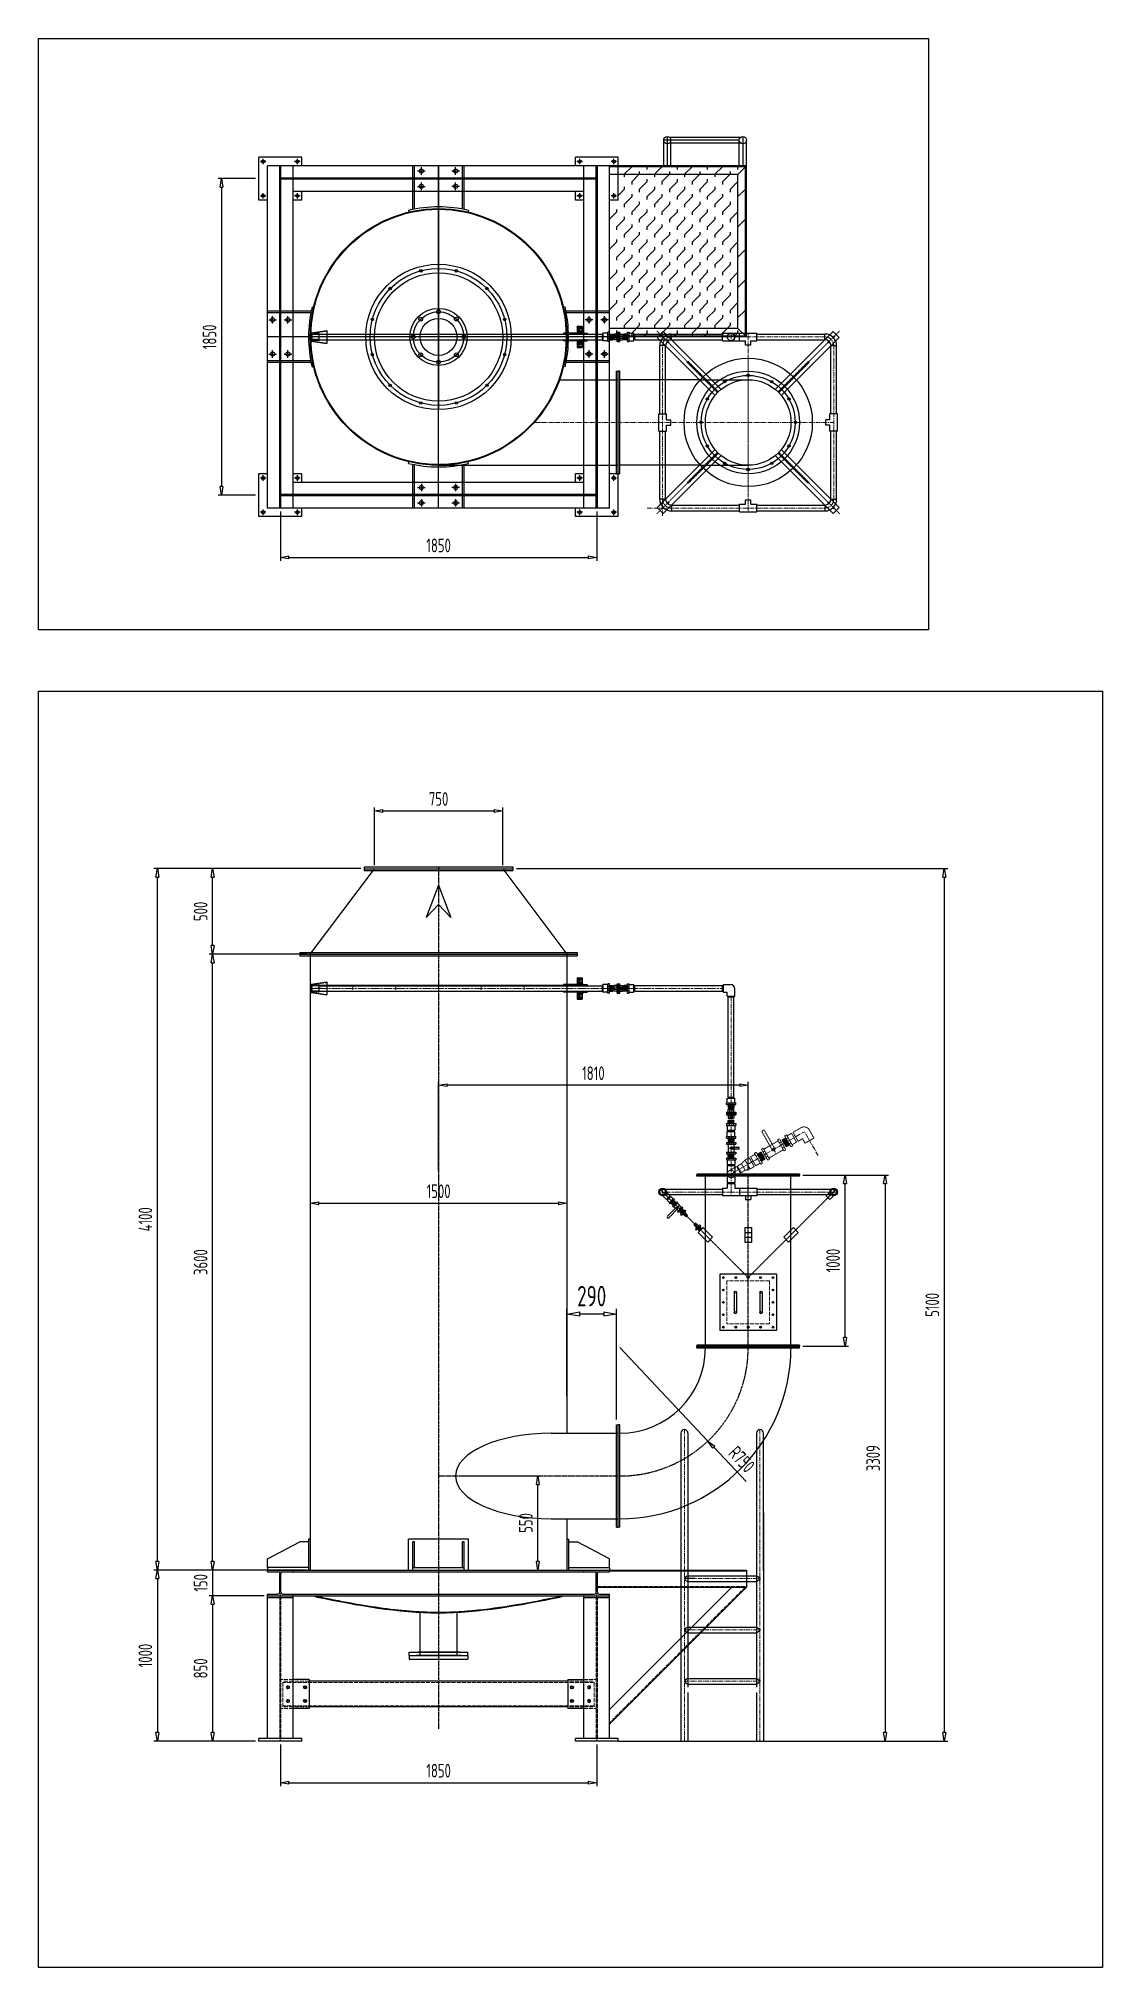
# Model space of a CAD drawing. Header units: millimetres. Extents: x -16777 to -10559, y 21952 to 33227.
import ezdxf

# ---------------------------------------------------------------- set-up
doc = ezdxf.new("R2010")
doc.units = ezdxf.units.MM
doc.header["$LTSCALE"] = 10
for name, pattern in [('ACAD_ISO02W100', [15, 12, -3]), ('CENTER', [2, 1.25, -0.25, 0.25, -0.25]), ('HIDDEN', [0.375, 0.25, -0.125]), ('HIDDEN2', [0.1875, 0.125, -0.0625])]:
    doc.linetypes.add(name, pattern=pattern)
doc.layers.get('0').update_dxf_attribs({"linetype": 'CONTINUOUS'})
doc.layers.get('DEFPOINTS').update_dxf_attribs({"linetype": 'CONTINUOUS'})
doc.layers.add('Ivanjktp', color=3, linetype='CONTINUOUS', lineweight=25)
doc.layers.add('Ivanjktp3', color=1, linetype='CONTINUOUS', lineweight=25, plot=False)
for name, color, linetype in [('Ivanjktp5', 1, 'CONTINUOUS'), ('Ivanjktp6', 8, 'CENTER'), ('Ivanjktp8', 5, 'CONTINUOUS')]:
    doc.layers.add(name, color=color, linetype=linetype)
doc.styles.get("Standard").update_dxf_attribs({"font": 'ISOCP.SHX', "width": 0.75})
doc.dimstyles.new('GEN-ISO', dxfattribs={"dimtxt": 5, "dimasz": 2.5, "dimexe": 1, "dimexo": 1, "dimgap": 1.5, "dimtad": 1, "dimdec": 0, "dimdsep": 46, "dimtxsty": 'Standard', "dimblk": 'OBLIQUE', "dimcen": 0, "dimclrd": 8, "dimclre": 8, "dimclrt": 3, "dimadec": 0, "dimazin": 0, "dimtp": 0.1, "dimtm": 0.1, "dimtfac": 0.71, "dimtdec": 0, "dimtmove": 0, "dimatfit": 3, "dimfxl": 1, "dimtzin": 0, "dimarcsym": 0})
doc.dimstyles.new('GEN-ISO$0', dxfattribs={"dimtxt": 4, "dimasz": 2.5, "dimexe": 1, "dimexo": 1, "dimgap": 1.5, "dimtad": 1, "dimdec": 0, "dimdsep": 46, "dimtxsty": 'Standard', "dimblk": 'OBLIQUE', "dimcen": 0, "dimclrd": 8, "dimclre": 8, "dimclrt": 3, "dimadec": 0, "dimazin": 0, "dimtp": 0.1, "dimtm": 0.1, "dimtfac": 0.71, "dimtdec": 0, "dimtmove": 0, "dimatfit": 3, "dimfxl": 1, "dimtzin": 0, "dimarcsym": 0})

msp = doc.modelspace()

# ---------------------------------------------------------------- blocks, each defined once
blk = doc.blocks.new('_ClosedBlank')
at = {"color": 0, "linetype": 'ByBlock', "lineweight": -2}
for p, q in [((-1, 0.17), (0, 0)), ((-1, 0.17), (-1, -0.17)), ((0, 0), (-1, -0.17))]:
    blk.add_line(p, q, dxfattribs=at)
blk = doc.blocks.new('*D6')
at = {"layer": 'DEFPOINTS', "color": 0, "transparency": 16777216}
for p in [(-15364, 23275, 0), (-13514, 23275, 0), (-13514, 23032)]:
    blk.add_point(p, dxfattribs=at)
at = {"layer": 'Ivanjktp', "color": 8, "lineweight": -2, "transparency": 16777216}
for p, q in [((-15364, 23255), (-15364, 23012)), ((-13514, 23255), (-13514, 23012)), ((-15314, 23032), (-13564, 23032))]:
    blk.add_line(p, q, dxfattribs=at)
at = {"layer": 'Ivanjktp', "color": 8, "lineweight": -2, "transparency": 16777216, "xscale": 50, "yscale": 50, "zscale": 50, "rotation": 180}
blk.add_blockref('_ClosedBlank', (-15364, 23032), dxfattribs=at)
at = {"layer": 'Ivanjktp', "color": 8, "lineweight": -2, "transparency": 16777216, "xscale": 50, "yscale": 50, "zscale": 50}
blk.add_blockref('_ClosedBlank', (-13514, 23032), dxfattribs=at)
at = {"layer": 'Ivanjktp', "color": 3, "transparency": 16777216, "insert": (-14439, 23102), "char_height": 80, "attachment_point": 5}
blk.add_mtext('1850', dxfattribs=at)
blk = doc.blocks.new('*D7')
at = {"layer": 'DEFPOINTS', "color": 0, "transparency": 16777216}
for p in [(-12329, 26584, 0), (-12436, 23275, 0), (-11829, 23275)]:
    blk.add_point(p, dxfattribs=at)
at = {"layer": 'Ivanjktp', "color": 8, "lineweight": -2, "transparency": 16777216}
for p, q in [((-12309, 26584), (-11809, 26584)), ((-11829, 26534), (-11829, 23325)), ((-12416, 23275), (-11809, 23275))]:
    blk.add_line(p, q, dxfattribs=at)
at = {"layer": 'Ivanjktp', "color": 8, "lineweight": -2, "transparency": 16777216, "xscale": 50, "yscale": 50, "zscale": 50}
for p, rotation in [((-11829, 26584), 90), ((-11829, 23275), 270)]:
    blk.add_blockref('_ClosedBlank', p, dxfattribs=dict(at, rotation=rotation))
at = {"layer": 'Ivanjktp', "color": 3, "transparency": 16777216, "insert": (-11899, 24929), "char_height": 80, "attachment_point": 5, "rotation": 90}
blk.add_mtext('3309', dxfattribs=at)
blk = doc.blocks.new('*D8')
at = {"layer": 'DEFPOINTS', "color": 0, "transparency": 16777216}
for p in [(-15439, 24275, 0), (-15760, 24125), (-15439, 24125, 0)]:
    blk.add_point(p, dxfattribs=at)
at = {"layer": 'Ivanjktp', "color": 8, "lineweight": -2, "transparency": 16777216}
for p, q in [((-15760, 24325), (-15760, 24375)), ((-15459, 24275), (-15780, 24275)), ((-15760, 24275), (-15760, 24125)), ((-15459, 24125), (-15780, 24125)), ((-15760, 24075), (-15760, 24025))]:
    blk.add_line(p, q, dxfattribs=at)
at = {"layer": 'Ivanjktp', "color": 8, "lineweight": -2, "transparency": 16777216, "xscale": 50, "yscale": 50, "zscale": 50}
for p, rotation in [((-15760, 24275), 270), ((-15760, 24125), 90)]:
    blk.add_blockref('_ClosedBlank', p, dxfattribs=dict(at, rotation=rotation))
at = {"layer": 'Ivanjktp', "color": 3, "transparency": 16777216, "insert": (-15830, 24200), "char_height": 80, "attachment_point": 5, "rotation": 90}
blk.add_mtext('150', dxfattribs=at)
blk = doc.blocks.new('*D9')
at = {"layer": 'DEFPOINTS', "color": 0, "transparency": 16777216}
for p in [(-14004, 28375, 0), (-13389, 23275, 0), (-11483, 23275)]:
    blk.add_point(p, dxfattribs=at)
at = {"layer": 'Ivanjktp', "color": 8, "lineweight": -2, "transparency": 16777216}
for p, q in [((-13984, 28375), (-11463, 28375)), ((-11483, 28325), (-11483, 23325)), ((-13369, 23275), (-11463, 23275))]:
    blk.add_line(p, q, dxfattribs=at)
at = {"layer": 'Ivanjktp', "color": 8, "lineweight": -2, "transparency": 16777216, "xscale": 50, "yscale": 50, "zscale": 50}
for p, rotation in [((-11483, 28375), 90), ((-11483, 23275), 270)]:
    blk.add_blockref('_ClosedBlank', p, dxfattribs=dict(at, rotation=rotation))
at = {"layer": 'Ivanjktp', "color": 3, "transparency": 16777216, "insert": (-11553, 25825), "char_height": 80, "attachment_point": 5, "rotation": 90}
blk.add_mtext('5100', dxfattribs=at)
blk = doc.blocks.new('*D10')
at = {"layer": 'DEFPOINTS', "color": 0, "transparency": 16777216}
for p in [(-15189, 27087), (-13689, 27087), (-13689, 26419)]:
    blk.add_point(p, dxfattribs=at)
at = {"layer": 'Ivanjktp', "color": 8, "lineweight": -2, "transparency": 16777216}
for p, q in [((-15189, 27067), (-15189, 26399)), ((-13689, 27067), (-13689, 26399)), ((-15139, 26419), (-13739, 26419))]:
    blk.add_line(p, q, dxfattribs=at)
at = {"layer": 'Ivanjktp', "color": 8, "lineweight": -2, "transparency": 16777216, "xscale": 50, "yscale": 50, "zscale": 50, "rotation": 180}
blk.add_blockref('_ClosedBlank', (-15189, 26419), dxfattribs=at)
at = {"layer": 'Ivanjktp', "color": 8, "lineweight": -2, "transparency": 16777216, "xscale": 50, "yscale": 50, "zscale": 50}
blk.add_blockref('_ClosedBlank', (-13689, 26419), dxfattribs=at)
at = {"layer": 'Ivanjktp', "color": 3, "transparency": 16777216, "insert": (-14439, 26489), "char_height": 80, "attachment_point": 5}
blk.add_mtext('1500', dxfattribs=at)
blk = doc.blocks.new('*D11')
at = {"layer": 'DEFPOINTS', "color": 0, "transparency": 16777216}
for p in [(-15439, 24125, 0), (-15760, 23275), (-15489, 23275, 0)]:
    blk.add_point(p, dxfattribs=at)
at = {"layer": 'Ivanjktp', "color": 8, "lineweight": -2, "transparency": 16777216}
for p, q in [((-15459, 24125), (-15780, 24125)), ((-15760, 24075), (-15760, 23325)), ((-15509, 23275), (-15780, 23275))]:
    blk.add_line(p, q, dxfattribs=at)
at = {"layer": 'Ivanjktp', "color": 8, "lineweight": -2, "transparency": 16777216, "xscale": 50, "yscale": 50, "zscale": 50}
for p, rotation in [((-15760, 24125), 90), ((-15760, 23275), 270)]:
    blk.add_blockref('_ClosedBlank', p, dxfattribs=dict(at, rotation=rotation))
at = {"layer": 'Ivanjktp', "color": 3, "transparency": 16777216, "insert": (-15830, 23700), "char_height": 80, "attachment_point": 5, "rotation": 90}
blk.add_mtext('850', dxfattribs=at)
blk = doc.blocks.new('*D12')
at = {"layer": 'DEFPOINTS', "color": 0, "transparency": 16777216}
for p in [(-14339, 24825, 0), (-13859, 24825), (-15439, 24275, 0)]:
    blk.add_point(p, dxfattribs=at)
at = {"layer": 'Ivanjktp', "color": 8, "lineweight": -2, "transparency": 16777216}
for p, q in [((-14319, 24825), (-13839, 24825)), ((-13859, 24325), (-13859, 24775)), ((-15419, 24275), (-13839, 24275))]:
    blk.add_line(p, q, dxfattribs=at)
at = {"layer": 'Ivanjktp', "color": 8, "lineweight": -2, "transparency": 16777216, "xscale": 50, "yscale": 50, "zscale": 50}
for p, rotation in [((-13859, 24825), 90), ((-13859, 24275), 270)]:
    blk.add_blockref('_ClosedBlank', p, dxfattribs=dict(at, rotation=rotation))
at = {"layer": 'Ivanjktp', "color": 3, "transparency": 16777216, "insert": (-13929, 24550), "char_height": 80, "attachment_point": 5, "rotation": 90}
blk.add_mtext('550', dxfattribs=at)
blk = doc.blocks.new('*D13')
at = {"layer": 'DEFPOINTS', "color": 0, "transparency": 16777216}
for p in [(-13379, 25575, 0), (-12865, 25029, 0)]:
    blk.add_point(p, dxfattribs=at)
at = {"layer": 'Ivanjktp', "color": 8, "lineweight": -2, "transparency": 16777216}
for p, q in [((-13379, 25575), (-12865, 25029)), ((-12641, 24792), (-12830, 24993))]:
    blk.add_line(p, q, dxfattribs=at)
at = {"layer": 'Ivanjktp', "color": 8, "lineweight": -2, "transparency": 16777216, "xscale": 50, "yscale": 50, "zscale": 50, "rotation": 133.3293966683844}
blk.add_blockref('_ClosedBlank', (-12865, 25029), dxfattribs=at)
at = {"layer": 'Ivanjktp', "color": 3, "transparency": 16777216, "insert": (-12667, 24922), "char_height": 80, "attachment_point": 5, "rotation": 313.3294}
blk.add_mtext('R750', dxfattribs=at)
blk = doc.blocks.new('*D14')
at = {"layer": 'DEFPOINTS', "color": 0, "transparency": 16777216}
for p in [(-12329, 26584, 0), (-12063, 26584), (-12329, 25584, 0)]:
    blk.add_point(p, dxfattribs=at)
at = {"layer": 'Ivanjktp', "color": 8, "lineweight": -2, "transparency": 16777216}
for p, q in [((-12309, 26584), (-12043, 26584)), ((-12063, 25634), (-12063, 26534)), ((-12309, 25584), (-12043, 25584))]:
    blk.add_line(p, q, dxfattribs=at)
at = {"layer": 'Ivanjktp', "color": 8, "lineweight": -2, "transparency": 16777216, "xscale": 50, "yscale": 50, "zscale": 50}
for p, rotation in [((-12063, 26584), 90), ((-12063, 25584), 270)]:
    blk.add_blockref('_ClosedBlank', p, dxfattribs=dict(at, rotation=rotation))
at = {"layer": 'Ivanjktp', "color": 3, "transparency": 16777216, "insert": (-12133, 26084), "char_height": 80, "attachment_point": 5, "rotation": 90}
blk.add_mtext('1000', dxfattribs=at)
blk = doc.blocks.new('*D15')
at = {"layer": 'DEFPOINTS', "color": 0, "transparency": 16777216}
for p in [(-15760, 27875), (-15189, 27875, 0), (-15189, 24275, 0)]:
    blk.add_point(p, dxfattribs=at)
at = {"layer": 'Ivanjktp', "color": 8, "lineweight": -2, "transparency": 16777216}
for p, q in [((-15209, 27875), (-15780, 27875)), ((-15760, 24325), (-15760, 27825)), ((-15209, 24275), (-15780, 24275))]:
    blk.add_line(p, q, dxfattribs=at)
at = {"layer": 'Ivanjktp', "color": 8, "lineweight": -2, "transparency": 16777216, "xscale": 50, "yscale": 50, "zscale": 50}
for p, rotation in [((-15760, 27875), 90), ((-15760, 24275), 270)]:
    blk.add_blockref('_ClosedBlank', p, dxfattribs=dict(at, rotation=rotation))
at = {"layer": 'Ivanjktp', "color": 3, "transparency": 16777216, "insert": (-15830, 26075), "char_height": 80, "attachment_point": 5, "rotation": 90}
blk.add_mtext('3600', dxfattribs=at)
blk = doc.blocks.new('*D16')
at = {"layer": 'DEFPOINTS', "color": 0, "transparency": 16777216}
for p in [(-15760, 28375), (-14874, 28375, 0), (-15189, 27875, 0)]:
    blk.add_point(p, dxfattribs=at)
at = {"layer": 'Ivanjktp', "color": 8, "lineweight": -2, "transparency": 16777216}
for p, q in [((-14894, 28375), (-15780, 28375)), ((-15760, 27925), (-15760, 28325)), ((-15209, 27875), (-15780, 27875))]:
    blk.add_line(p, q, dxfattribs=at)
at = {"layer": 'Ivanjktp', "color": 8, "lineweight": -2, "transparency": 16777216, "xscale": 50, "yscale": 50, "zscale": 50}
for p, rotation in [((-15760, 28375), 90), ((-15760, 27875), 270)]:
    blk.add_blockref('_ClosedBlank', p, dxfattribs=dict(at, rotation=rotation))
at = {"layer": 'Ivanjktp', "color": 3, "transparency": 16777216, "insert": (-15830, 28125), "char_height": 80, "attachment_point": 5, "rotation": 90}
blk.add_mtext('500', dxfattribs=at)
blk = doc.blocks.new('*D17')
at = {"layer": 'DEFPOINTS', "color": 0, "transparency": 16777216}
for p in [(-16083, 28375), (-14874, 28375, 0), (-15439, 24275, 0)]:
    blk.add_point(p, dxfattribs=at)
at = {"layer": 'Ivanjktp', "color": 8, "lineweight": -2, "transparency": 16777216}
for p, q in [((-14894, 28375), (-16103, 28375)), ((-16083, 24325), (-16083, 28325)), ((-15459, 24275), (-16103, 24275))]:
    blk.add_line(p, q, dxfattribs=at)
at = {"layer": 'Ivanjktp', "color": 8, "lineweight": -2, "transparency": 16777216, "xscale": 50, "yscale": 50, "zscale": 50}
for p, rotation in [((-16083, 28375), 90), ((-16083, 24275), 270)]:
    blk.add_blockref('_ClosedBlank', p, dxfattribs=dict(at, rotation=rotation))
at = {"layer": 'Ivanjktp', "color": 3, "transparency": 16777216, "insert": (-16153, 26325), "char_height": 80, "attachment_point": 5, "rotation": 90}
blk.add_mtext('4100', dxfattribs=at)
blk = doc.blocks.new('*D18')
at = {"layer": 'DEFPOINTS', "color": 0, "transparency": 16777216}
for p in [(-15439, 24275), (-16083, 23275), (-15489, 23275, 0)]:
    blk.add_point(p, dxfattribs=at)
at = {"layer": 'Ivanjktp', "color": 8, "lineweight": -2, "transparency": 16777216}
for p, q in [((-15459, 24275), (-16103, 24275)), ((-16083, 24225), (-16083, 23325)), ((-15509, 23275), (-16103, 23275))]:
    blk.add_line(p, q, dxfattribs=at)
at = {"layer": 'Ivanjktp', "color": 8, "lineweight": -2, "transparency": 16777216, "xscale": 50, "yscale": 50, "zscale": 50}
for p, rotation in [((-16083, 24275), 90), ((-16083, 23275), 270)]:
    blk.add_blockref('_ClosedBlank', p, dxfattribs=dict(at, rotation=rotation))
at = {"layer": 'Ivanjktp', "color": 3, "transparency": 16777216, "insert": (-16153, 23775), "char_height": 80, "attachment_point": 5, "rotation": 90}
blk.add_mtext('1000', dxfattribs=at)
blk = doc.blocks.new('*D19')
at = {"layer": 'DEFPOINTS', "color": 0, "transparency": 16777216}
for p in [(-14439, 27109), (-14439, 26590, 0), (-12629, 26590, 0)]:
    blk.add_point(p, dxfattribs=at)
at = {"layer": 'Ivanjktp', "color": 8, "lineweight": -2, "transparency": 16777216}
for p, q in [((-14439, 26610), (-14439, 27129)), ((-12679, 27109), (-14389, 27109)), ((-12629, 26610), (-12629, 27129))]:
    blk.add_line(p, q, dxfattribs=at)
at = {"layer": 'Ivanjktp', "color": 8, "lineweight": -2, "transparency": 16777216, "xscale": 50, "yscale": 50, "zscale": 50, "rotation": 180}
blk.add_blockref('_ClosedBlank', (-14439, 27109), dxfattribs=at)
at = {"layer": 'Ivanjktp', "color": 8, "lineweight": -2, "transparency": 16777216, "xscale": 50, "yscale": 50, "zscale": 50}
blk.add_blockref('_ClosedBlank', (-12629, 27109), dxfattribs=at)
at = {"layer": 'Ivanjktp', "color": 3, "transparency": 16777216, "insert": (-13534, 27179), "char_height": 80, "attachment_point": 5}
blk.add_mtext('1810', dxfattribs=at)
blk = doc.blocks.new('*D21')
at = {"layer": 'DEFPOINTS', "color": 0, "transparency": 16777216}
for p in [(-15364, 30483, 0), (-13514, 30483, 0), (-13514, 30194)]:
    blk.add_point(p, dxfattribs=at)
at = {"layer": 'Ivanjktp', "color": 8, "lineweight": -2, "transparency": 16777216}
for p, q in [((-15364, 30463), (-15364, 30174)), ((-13514, 30463), (-13514, 30174)), ((-15314, 30194), (-13564, 30194))]:
    blk.add_line(p, q, dxfattribs=at)
at = {"layer": 'Ivanjktp', "color": 8, "lineweight": -2, "transparency": 16777216, "xscale": 50, "yscale": 50, "zscale": 50, "rotation": 180}
blk.add_blockref('_ClosedBlank', (-15364, 30194), dxfattribs=at)
at = {"layer": 'Ivanjktp', "color": 8, "lineweight": -2, "transparency": 16777216, "xscale": 50, "yscale": 50, "zscale": 50}
blk.add_blockref('_ClosedBlank', (-13514, 30194), dxfattribs=at)
at = {"layer": 'Ivanjktp', "color": 3, "transparency": 16777216, "insert": (-14439, 30264), "char_height": 80, "attachment_point": 5}
blk.add_mtext('1850', dxfattribs=at)
blk = doc.blocks.new('*D22')
at = {"layer": 'DEFPOINTS', "color": 0, "transparency": 16777216}
for p in [(-15489, 32408, 0), (-15708, 30558), (-15489, 30558, 0)]:
    blk.add_point(p, dxfattribs=at)
at = {"layer": 'Ivanjktp', "color": 8, "lineweight": -2, "transparency": 16777216}
for p, q in [((-15509, 32408), (-15728, 32408)), ((-15708, 32358), (-15708, 30608)), ((-15509, 30558), (-15728, 30558))]:
    blk.add_line(p, q, dxfattribs=at)
at = {"layer": 'Ivanjktp', "color": 8, "lineweight": -2, "transparency": 16777216, "xscale": 50, "yscale": 50, "zscale": 50}
for p, rotation in [((-15708, 32408), 90), ((-15708, 30558), 270)]:
    blk.add_blockref('_ClosedBlank', p, dxfattribs=dict(at, rotation=rotation))
at = {"layer": 'Ivanjktp', "color": 3, "transparency": 16777216, "insert": (-15778, 31483), "char_height": 80, "attachment_point": 5, "rotation": 90}
blk.add_mtext('1850', dxfattribs=at)
blk = doc.blocks.new('*D23')
at = {"layer": 'DEFPOINTS', "color": 0, "transparency": 16777216}
for p in [(-14064, 28712), (-14814, 28375, 0), (-14064, 28375, 0)]:
    blk.add_point(p, dxfattribs=at)
at = {"layer": 'Ivanjktp', "color": 8, "lineweight": -2, "transparency": 16777216}
for p, q in [((-14814, 28395), (-14814, 28732)), ((-14764, 28712), (-14114, 28712)), ((-14064, 28395), (-14064, 28732))]:
    blk.add_line(p, q, dxfattribs=at)
at = {"layer": 'Ivanjktp', "color": 8, "lineweight": -2, "transparency": 16777216, "xscale": 50, "yscale": 50, "zscale": 50, "rotation": 180}
blk.add_blockref('_ClosedBlank', (-14814, 28712), dxfattribs=at)
at = {"layer": 'Ivanjktp', "color": 8, "lineweight": -2, "transparency": 16777216, "xscale": 50, "yscale": 50, "zscale": 50}
blk.add_blockref('_ClosedBlank', (-14064, 28712), dxfattribs=at)
at = {"layer": 'Ivanjktp', "color": 3, "transparency": 16777216, "insert": (-14439, 28782), "char_height": 80, "attachment_point": 5}
blk.add_mtext('750', dxfattribs=at)
blk = doc.blocks.new('*D28')
at = {"layer": 'DEFPOINTS', "color": 0, "transparency": 16777216}
for p in [(-13689, 25771), (-13689, 25262, 0), (-13399, 25125, 0)]:
    blk.add_point(p, dxfattribs=at)
at = {"layer": 'Ivanjktp', "color": 8, "lineweight": -2, "transparency": 16777216}
for p, q in [((-13689, 25292), (-13689, 25801)), ((-13474, 25771), (-13614, 25771)), ((-13399, 25155), (-13399, 25801))]:
    blk.add_line(p, q, dxfattribs=at)
at = {"layer": 'Ivanjktp', "color": 8, "lineweight": -2, "transparency": 16777216, "xscale": 75, "yscale": 75, "zscale": 75, "rotation": 180}
blk.add_blockref('_ClosedBlank', (-13689, 25771), dxfattribs=at)
at = {"layer": 'Ivanjktp', "color": 8, "lineweight": -2, "transparency": 16777216, "xscale": 75, "yscale": 75, "zscale": 75}
blk.add_blockref('_ClosedBlank', (-13399, 25771), dxfattribs=at)
at = {"layer": 'Ivanjktp', "color": 3, "transparency": 16777216, "insert": (-13544, 25876), "char_height": 120, "attachment_point": 5}
blk.add_mtext('290', dxfattribs=at)

# ---------------------------------------------------------------- dimensions: what is measured, and where the dimension line sits
at = {"layer": 'Ivanjktp'}
for base, p1, p2, picture, middle in [((-15707.6, 30557.9), (-15489.3, 32407.9, 0), (-15489.3, 30557.9, 0), '*D22', (-15777.6, 31482.9)), ((-16083.2, 28374.7), (-15439.3, 24274.7, 0), (-14874.3, 28374.7, 0), '*D17', (-16153.2, 26324.7)), ((-15759.6, 28374.7), (-15189.3, 27874.7, 0), (-14874.3, 28374.7, 0), '*D16', (-15829.6, 28124.7)), ((-11483.5, 23274.7), (-14004.3, 28374.7, 0), (-13389.3, 23274.7, 0), '*D9', (-11553.5, 25824.7)), ((-15759.6, 27874.7), (-15189.3, 24274.7, 0), (-15189.3, 27874.7, 0), '*D15', (-15829.6, 26074.7)), ((-11829.2, 23274.7), (-12329.3, 26583.7, 0), (-12436.2, 23274.7, 0), '*D7', (-11899.2, 24929.2)), ((-12062.8, 26583.7), (-12329.3, 25583.7, 0), (-12329.3, 26583.7, 0), '*D14', (-12132.8, 26083.7)), ((-13859.2, 24824.7), (-15439.3, 24274.7, 0), (-14339.3, 24824.7, 0), '*D12', (-13929.2, 24549.7)), ((-16083.2, 23274.7), (-15439.3, 24274.7), (-15489.3, 23274.7, 0), '*D18', (-16153.2, 23774.7)), ((-15759.6, 23274.7), (-15439.3, 24124.7, 0), (-15489.3, 23274.7, 0), '*D11', (-15829.6, 23699.7))]:
    dim = msp.add_linear_dim(base=base, p1=p1, p2=p2, angle=90, dimstyle='GEN-ISO$0', override={"dimscale": 20, "dimblk": 'ClosedBlank', "dimcen": 10, "dimfxl": 50, "dimarcsym": 1}, dxfattribs=at)
    dim.commit()
    dim.dimension.update_dxf_attribs({"geometry": picture, "text_midpoint": middle})
for base, p1, p2, override, picture, middle in [((-13514.3, 30193.7), (-15364.3, 30482.9, 0), (-13514.3, 30482.9, 0), {"dimscale": 20, "dimblk": 'ClosedBlank', "dimcen": 10, "dimfxl": 50, "dimarcsym": 1}, '*D21', (-14439.3, 30263.7)), ((-14064.3, 28711.8), (-14814.3, 28374.7, 0), (-14064.3, 28374.7, 0), {"dimscale": 20, "dimblk": 'ClosedBlank', "dimcen": 10, "dimfxl": 50, "dimarcsym": 1}, '*D23', (-14439.3, 28781.8)), ((-14439.3, 27109.4), (-12629.3, 26589.7, 0), (-14439.3, 26589.7, 0), {"dimscale": 20, "dimblk": 'ClosedBlank', "dimcen": 10, "dimfxl": 50, "dimarcsym": 1}, '*D19', (-13534.3, 27179.4)), ((-13689.3, 25770.6), (-13399.3, 25124.7, 0), (-13689.3, 25261.9, 0), {"dimscale": 30, "dimblk": 'ClosedBlank', "dimcen": 10, "dimfxl": 0.15, "dimarcsym": 1}, '*D28', (-13544.3, 25875.6)), ((-13514.3, 23031.7), (-15364.3, 23274.7, 0), (-13514.3, 23274.7, 0), {"dimscale": 20, "dimblk": 'ClosedBlank', "dimcen": 10, "dimfxl": 50, "dimarcsym": 1}, '*D6', (-14439.3, 23101.7))]:
    dim = msp.add_linear_dim(base=base, p1=p1, p2=p2, dimstyle='GEN-ISO$0', override=override, dxfattribs=at)
    dim.commit()
    dim.dimension.update_dxf_attribs({"geometry": picture, "text_midpoint": middle})
dim = msp.add_linear_dim(base=(-13689.3, 26419.3), p1=(-15189.3, 27087), p2=(-13689.3, 27087), dimstyle='GEN-ISO$0', override={"dimscale": 20, "dimblk": 'ClosedBlank', "dimcen": 10, "dimfxl": 50, "dimarcsym": 1}, dxfattribs=at)
dim.commit()
dim.dimension.update_dxf_attribs({"geometry": '*D10', "text_midpoint": (-14439.3, 26419.3), "dimtype": 160})
dim = msp.add_radius_dim(center=(-13379.3, 25574.7, 0), mpoint=(-12864.7, 25029.2, 0), dimstyle='GEN-ISO', override={"dimscale": 20, "dimtxt": 4, "dimblk": 'ClosedBlank', "dimcen": 10, "dimfxl": 50, "dimarcsym": 1}, dxfattribs=at)
dim.commit()
dim.dimension.update_dxf_attribs({"geometry": '*D13', "text_midpoint": (-12667.4, 24922.1)})
dim = msp.add_linear_dim(base=(-15759.6, 24124.7), p1=(-15439.3, 24274.7, 0), p2=(-15439.3, 24124.7, 0), angle=90, dimstyle='GEN-ISO$0', override={"dimscale": 20, "dimblk": 'ClosedBlank', "dimcen": 10, "dimfxl": 50, "dimarcsym": 1}, dxfattribs=at)
dim.commit()
dim.dimension.update_dxf_attribs({"geometry": '*D8', "text_midpoint": (-15759.6, 24199.7), "dimtype": 160})

# ---------------------------------------------------------------- hatches: boundary and pattern name
h = msp.add_hatch()
h.set_pattern_fill('ANSI31', color=6, scale=25, angle=90, style=0)
h.set_pattern_definition([(135, (-68822.3995, 13369.9405), (-2.20970869, -2.20970869), [])])
h.paths.add_polyline_path([(-13619.3, 31545.4), (-13629.3, 31545.4), (-13629.3, 31536.9), (-13619.3, 31536.9)])
h.paths.add_polyline_path([(-13619.3, 31518.9), (-13629.3, 31518.9), (-13629.3, 31504.9), (-13619.3, 31504.9)])
h.paths.add_polyline_path([(-13624.3, 31500.9), (-13624.3, 31504.9), (-13709.3, 31504.9), (-13709.3, 31500.9)])
h.paths.add_polyline_path([(-13709.3, 31464.9), (-13709.3, 31460.9), (-13624.3, 31460.9), (-13624.3, 31464.9)])
h.paths.add_polyline_path([(-13629.3, 31446.9), (-13619.3, 31446.9), (-13619.3, 31460.9), (-13629.3, 31460.9)])
h.paths.add_polyline_path([(-13629.3, 31428.9), (-13629.3, 31420.4), (-13619.3, 31420.4), (-13619.3, 31428.9)])
h = msp.add_hatch()
h.set_pattern_fill('ANSI31', color=3, scale=25, style=0)
h.set_pattern_definition([(45, (-68822.3995, 13369.9405), (-2.20970869, 2.20970869), [])])
h.paths.add_polyline_path([(-13599.8, 31545.4), (-13617.3, 31545.4), (-13617.3, 31536.9), (-13599.8, 31536.9)])
h.paths.add_polyline_path([(-13599.8, 31518.9), (-13617.3, 31518.9), (-13617.3, 31498.9), (-13599.8, 31498.9)])
h.paths.add_polyline_path([(-13599.8, 31466.9), (-13617.3, 31466.9), (-13617.3, 31446.9), (-13599.8, 31446.9)])
h.paths.add_polyline_path([(-13599.8, 31428.9), (-13617.3, 31428.9), (-13617.3, 31420.4), (-13599.8, 31420.4)])
h.paths.add_polyline_path([(-13570.3, 31466.9), (-13599.8, 31466.9), (-13599.8, 31460.9), (-13570.3, 31460.9)])
h.paths.add_polyline_path([(-13570.3, 31504.9), (-13599.8, 31504.9), (-13599.8, 31498.9), (-13570.3, 31498.9)])
h.paths.add_polyline_path([(-13599.8, 31509.9), (-13599.8, 31504.9), (-13584.8, 31504.9)])
h.paths.add_polyline_path([(-13584.8, 31460.9), (-13599.8, 31460.9), (-13599.8, 31455.9)])
h = msp.add_hatch()
h.set_pattern_fill('ANSI31', color=6, scale=25, angle=90, style=0)
h.set_pattern_definition([(135, (-68822.3995, 9561.7446), (-2.20970869, -2.20970869), [])])
h.paths.add_polyline_path([(-13619.3, 27737.2), (-13629.3, 27737.2), (-13629.3, 27728.7), (-13619.3, 27728.7)])
h.paths.add_polyline_path([(-13619.3, 27710.7), (-13629.3, 27710.7), (-13629.3, 27696.7), (-13619.3, 27696.7)])
h.paths.add_polyline_path([(-13624.3, 27692.7), (-13624.3, 27696.7), (-13709.3, 27696.7), (-13709.3, 27692.7)])
h.paths.add_polyline_path([(-13709.3, 27656.7), (-13709.3, 27652.7), (-13624.3, 27652.7), (-13624.3, 27656.7)])
h.paths.add_polyline_path([(-13629.3, 27638.7), (-13619.3, 27638.7), (-13619.3, 27652.7), (-13629.3, 27652.7)])
h.paths.add_polyline_path([(-13629.3, 27620.7), (-13629.3, 27612.2), (-13619.3, 27612.2), (-13619.3, 27620.7)])
h = msp.add_hatch()
h.set_pattern_fill('ANSI31', color=3, scale=25, style=0)
h.set_pattern_definition([(45, (-68822.3995, 9561.7446), (-2.20970869, 2.20970869), [])])
h.paths.add_polyline_path([(-13599.8, 27737.2), (-13617.3, 27737.2), (-13617.3, 27728.7), (-13599.8, 27728.7)])
h.paths.add_polyline_path([(-13599.8, 27710.7), (-13617.3, 27710.7), (-13617.3, 27690.7), (-13599.8, 27690.7)])
h.paths.add_polyline_path([(-13599.8, 27658.7), (-13617.3, 27658.7), (-13617.3, 27638.7), (-13599.8, 27638.7)])
h.paths.add_polyline_path([(-13599.8, 27620.7), (-13617.3, 27620.7), (-13617.3, 27612.2), (-13599.8, 27612.2)])
h.paths.add_polyline_path([(-13570.3, 27658.7), (-13599.8, 27658.7), (-13599.8, 27652.7), (-13570.3, 27652.7)])
h.paths.add_polyline_path([(-13570.3, 27696.7), (-13599.8, 27696.7), (-13599.8, 27690.7), (-13570.3, 27690.7)])
h.paths.add_polyline_path([(-13599.8, 27701.7), (-13599.8, 27696.7), (-13584.8, 27696.7)])
h.paths.add_polyline_path([(-13584.8, 27652.7), (-13599.8, 27652.7), (-13599.8, 27647.7)])
at = {"layer": 'Ivanjktp8'}
h = msp.add_hatch(dxfattribs=at)
h.set_pattern_fill('FLEX', color=256, scale=250, angle=225, style=0)
h.set_pattern_definition([(225, (-36291.05, 46620.01), (44.19417, -44.19417), [62.5, -62.5]), (270, (-36335.247, 46575.814), (44.194174, -44.194174), [15.625, -57.13835, 15.625, -88.38835])])
h.paths.add_polyline_path([(-13439.3, 31482.9), (-12639.3, 31482.9), (-12639.3, 32482.9), (-13389.3, 32482.9), (-13389.3, 32282.9), (-13439.3, 32282.9)])

# ---------------------------------------------------------------- linework, layer by layer
at = {"color": 54, "linetype": 'CENTER', "lineweight": 5, "ltscale": 2}
for p, q in [((-15189.3, 31482.9, 0), (-13689.3, 31482.9, 0)), ((-13629.3, 31527.9, 0), (-13599.8, 31527.9, 0)), ((-13078.3, 31482.9, 0), (-12180.3, 31482.9, 0)), ((-12729.3, 31504.9, 0), (-12729.3, 31460.9, 0)), ((-12629.3, 30465.9, 0), (-12629.3, 31499.9, 0)), ((-13629.3, 31437.9, 0), (-13599.8, 31437.9, 0)), ((-13129.3, 30437.9, 0), (-13129.3, 31431.9, 0)), ((-12629.3, 30582.9, 0), (-12629.3, 31382.9, 0)), ((-12129.3, 30533.9, 0), (-12129.3, 31431.9, 0)), ((-12127.7, 30982.9, 0), (-13880.3, 30982.9, 0)), ((-13219.2, 30482.9, 0), (-12180.3, 30482.9, 0)), ((-14939.3, 27690.7, 0), (-14939.3, 27658.7, 0)), ((-14689.3, 27690.7, 0), (-14689.3, 27658.7, 0)), ((-14189.3, 27690.7, 0), (-14189.3, 27658.7, 0)), ((-13939.3, 27690.7, 0), (-13939.3, 27658.7, 0)), ((-13629.3, 27719.7, 0), (-13599.8, 27719.7, 0)), ((-13629.3, 27629.7, 0), (-13599.8, 27629.7, 0)), ((-12729.3, 27624.7, 0), (-12729.3, 26462.7, 0)), ((-12729.3, 26589.7, 0), (-12300.6, 26837.2, 0)), ((-12220.6, 26698.7, 0), (-12300.6, 26837.2, 0)), ((-12746.3, 26741.2, 0), (-12712.3, 26741.2, 0)), ((-12484.8, 26740.2, 0), (-12465.8, 26707.3, 0)), ((-13129.3, 26501.7, 0), (-13129.3, 26467.7, 0)), ((-12129.3, 26501.7, 0), (-12129.3, 26467.7, 0)), ((-12128.5, 26506.7, 0), (-12127.9, 26507.4, 0)), ((-13030.3, 26407, 0), (-13051.5, 26385.7, 0)), ((-12107.3, 26485.5, 0), (-12106.7, 26486.2, 0))]:
    msp.add_line(p, q, dxfattribs=at)
at = {"color": 6}
for p, q in [((-15182.9, 31506.9, 0), (-15092.9, 31520.9, 0)), ((-15182.9, 31504.9, 0), (-15092.9, 31518.9, 0)), ((-15182.9, 31461, 0), (-15092.9, 31447, 0)), ((-15182.9, 31458.9, 0), (-15092.9, 31444.9, 0)), ((-15092.9, 31520.9, 0), (-15092.9, 31444.9, 0)), ((-13619.3, 31504.9, 0), (-13709.3, 31504.9, 0)), ((-13709.3, 31504.9, 0), (-13709.3, 31500.9, 0)), ((-13624.3, 31500.9, 0), (-13709.3, 31500.9, 0)), ((-13709.3, 31464.9, 0), (-13709.3, 31460.9, 0)), ((-13624.3, 31464.9, 0), (-13709.3, 31464.9, 0)), ((-13619.3, 31460.9, 0), (-13709.3, 31460.9, 0)), ((-13629.3, 31545.4, 0), (-13619.3, 31545.4, 0)), ((-13629.3, 31545.4, 0), (-13629.3, 31504.9, 0)), ((-13629.3, 31536.9, 0), (-13619.3, 31536.9, 0)), ((-13629.3, 31518.9, 0), (-13619.3, 31518.9, 0)), ((-13629.3, 31460.9, 0), (-13629.3, 31420.4, 0)), ((-13624.3, 31504.9, 0), (-13624.3, 31500.9, 0)), ((-13624.3, 31460.9, 0), (-13624.3, 31464.9, 0)), ((-13619.3, 31545.4, 0), (-13619.3, 31504.9, 0)), ((-13619.3, 31460.9, 0), (-13619.3, 31420.4, 0)), ((-13629.3, 31446.9, 0), (-13619.3, 31446.9, 0)), ((-13629.3, 31428.9, 0), (-13619.3, 31428.9, 0)), ((-13629.3, 31420.4, 0), (-13619.3, 31420.4, 0)), ((-13629.3, 27737.2, 0), (-13629.3, 27696.7, 0)), ((-13629.3, 27737.2, 0), (-13619.3, 27737.2, 0)), ((-13619.3, 27737.2, 0), (-13619.3, 27696.7, 0)), ((-15182.9, 27698.7, 0), (-15092.9, 27712.7, 0)), ((-15182.9, 27698.7, 0), (-15182.9, 27650.7, 0)), ((-15182.9, 27650.7, 0), (-15092.9, 27636.7, 0)), ((-15092.9, 27712.7, 0), (-15092.9, 27636.7, 0)), ((-13709.3, 27696.7, 0), (-13709.3, 27692.7, 0)), ((-13619.3, 27696.7, 0), (-13709.3, 27696.7, 0)), ((-13624.3, 27692.7, 0), (-13709.3, 27692.7, 0)), ((-13624.3, 27656.7, 0), (-13709.3, 27656.7, 0)), ((-13709.3, 27656.7, 0), (-13709.3, 27652.7, 0)), ((-13619.3, 27652.7, 0), (-13709.3, 27652.7, 0)), ((-13629.3, 27728.7, 0), (-13619.3, 27728.7, 0)), ((-13629.3, 27710.7, 0), (-13619.3, 27710.7, 0)), ((-13629.3, 27652.7, 0), (-13629.3, 27612.2, 0)), ((-13629.3, 27638.7, 0), (-13619.3, 27638.7, 0)), ((-13624.3, 27696.7, 0), (-13624.3, 27692.7, 0)), ((-13624.3, 27652.7, 0), (-13624.3, 27656.7, 0)), ((-13619.3, 27652.7, 0), (-13619.3, 27612.2, 0)), ((-13629.3, 27620.7, 0), (-13619.3, 27620.7, 0)), ((-13629.3, 27612.2, 0), (-13619.3, 27612.2, 0))]:
    msp.add_line(p, q, dxfattribs=at)
at = {"color": 1}
for p, q in [((-15179.3, 31499.9, 0), (-15179.3, 31465.9, 0)), ((-15179.3, 31499.9, 0), (-13483.3, 31499.9, 0)), ((-15179.3, 31465.9, 0), (-13483.3, 31465.9, 0)), ((-13483.3, 31499.9, 0), (-13483.3, 31465.9, 0)), ((-13450.3, 31504.9, 0), (-13478.3, 31504.9, 0)), ((-13478.3, 31460.9, 0), (-13478.3, 31504.9, 0)), ((-13478.3, 31499.9, 0), (-13478.3, 31465.9, 0)), ((-13450.3, 31460.9, 0), (-13478.3, 31460.9, 0)), ((-13450.3, 31455.9, 0), (-13450.3, 31509.9, 0)), ((-13440.3, 31509.9, 0), (-13450.3, 31509.9, 0)), ((-13440.3, 31494.9, 0), (-13450.3, 31494.9, 0)), ((-13440.3, 31470.9, 0), (-13450.3, 31470.9, 0)), ((-13440.3, 31455.9, 0), (-13440.3, 31509.9, 0)), ((-13440.3, 31499.9, 0), (-13421.3, 31499.9, 0)), ((-13440.3, 31465.9, 0), (-13421.3, 31465.9, 0)), ((-13439.3, 31465.9, 0), (-13439.3, 31499.9, 0)), ((-13437.3, 31465.9, 0), (-13437.3, 31499.9, 0)), ((-13435.3, 31465.9, 0), (-13435.3, 31499.9, 0)), ((-13433.3, 31465.9, 0), (-13433.3, 31499.9, 0)), ((-13431.3, 31465.9, 0), (-13431.3, 31499.9, 0)), ((-13429.3, 31465.9, 0), (-13429.3, 31499.9, 0)), ((-13427.3, 31465.9, 0), (-13427.3, 31499.9, 0)), ((-13425.3, 31465.9, 0), (-13425.3, 31499.9, 0)), ((-13423.3, 31465.9, 0), (-13423.3, 31499.9, 0)), ((-13420.3, 31498.9, 0), (-13421.3, 31499.9, 0)), ((-13421.3, 31465.9, 0), (-13421.3, 31499.9, 0)), ((-13421.3, 31465.9, 0), (-13420.3, 31466.9, 0)), ((-13420.3, 31466.9, 0), (-13420.3, 31498.9, 0)), ((-13415.3, 31498.9, 0), (-13414.3, 31499.9, 0)), ((-13415.3, 31466.9, 0), (-13415.3, 31498.9, 0)), ((-13415.3, 31466.9, 0), (-13415.3, 31498.9, 0)), ((-13395.3, 31489.9, 0), (-13415.3, 31489.9, 0)), ((-13395.3, 31475.9, 0), (-13415.3, 31475.9, 0)), ((-13414.3, 31465.9, 0), (-13415.3, 31466.9, 0)), ((-13395.3, 31499.9, 0), (-13414.3, 31499.9, 0)), ((-13395.3, 31465.9, 0), (-13414.3, 31465.9, 0)), ((-13395.3, 31509.9, 0), (-13380.3, 31509.9, 0)), ((-13395.3, 31455.9, 0), (-13395.3, 31509.9, 0)), ((-13395.3, 31507.9, 0), (-13380.3, 31507.9, 0)), ((-13395.3, 31505.9, 0), (-13380.3, 31505.9, 0)), ((-13395.3, 31503.9, 0), (-13380.3, 31503.9, 0)), ((-13395.3, 31501.9, 0), (-13380.3, 31501.9, 0)), ((-13395.3, 31499.9, 0), (-13380.3, 31499.9, 0)), ((-13395.3, 31497.9, 0), (-13380.3, 31497.9, 0)), ((-13395.3, 31495.9, 0), (-13380.3, 31495.9, 0)), ((-13395.3, 31493.9, 0), (-13380.3, 31493.9, 0)), ((-13395.3, 31491.9, 0), (-13380.3, 31491.9, 0)), ((-13395.3, 31489.9, 0), (-13380.3, 31489.9, 0)), ((-13395.3, 31487.9, 0), (-13380.3, 31487.9, 0)), ((-13395.3, 31485.9, 0), (-13380.3, 31485.9, 0)), ((-13395.3, 31483.9, 0), (-13380.3, 31483.9, 0)), ((-13395.3, 31481.9, 0), (-13380.3, 31481.9, 0)), ((-13395.3, 31479.9, 0), (-13380.3, 31479.9, 0)), ((-13395.3, 31477.9, 0), (-13380.3, 31477.9, 0)), ((-13395.3, 31475.9, 0), (-13380.3, 31475.9, 0)), ((-13395.3, 31473.9, 0), (-13380.3, 31473.9, 0)), ((-13395.3, 31471.9, 0), (-13380.3, 31471.9, 0)), ((-13395.3, 31469.9, 0), (-13380.3, 31469.9, 0)), ((-13395.3, 31467.9, 0), (-13380.3, 31467.9, 0)), ((-13395.3, 31465.9, 0), (-13380.3, 31465.9, 0)), ((-13395.3, 31463.9, 0), (-13380.3, 31463.9, 0)), ((-13395.3, 31461.9, 0), (-13380.3, 31461.9, 0)), ((-13395.3, 31459.9, 0), (-13380.3, 31459.9, 0)), ((-13395.3, 31457.9, 0), (-13380.3, 31457.9, 0)), ((-13380.3, 31455.9, 0), (-13380.3, 31509.9, 0)), ((-13380.3, 31499.9, 0), (-13361.3, 31499.9, 0)), ((-13380.3, 31489.9, 0), (-13360.3, 31489.9, 0)), ((-13380.3, 31475.9, 0), (-13360.3, 31475.9, 0)), ((-13380.3, 31465.9, 0), (-13361.3, 31465.9, 0)), ((-13360.3, 31498.9, 0), (-13361.3, 31499.9, 0)), ((-13361.3, 31465.9, 0), (-13360.3, 31466.9, 0)), ((-13360.3, 31466.9, 0), (-13360.3, 31498.9, 0)), ((-13355.3, 31498.9, 0), (-13354.3, 31499.9, 0)), ((-13355.3, 31466.9, 0), (-13355.3, 31498.9, 0)), ((-13354.3, 31465.9, 0), (-13355.3, 31466.9, 0)), ((-13335.3, 31499.9, 0), (-13354.3, 31499.9, 0)), ((-13354.3, 31465.9, 0), (-13354.3, 31499.9, 0)), ((-13335.3, 31465.9, 0), (-13354.3, 31465.9, 0)), ((-13352.3, 31465.9, 0), (-13352.3, 31499.9, 0)), ((-13350.3, 31465.9, 0), (-13350.3, 31499.9, 0)), ((-13348.3, 31465.9, 0), (-13348.3, 31499.9, 0)), ((-13346.3, 31465.9, 0), (-13346.3, 31499.9, 0)), ((-13344.3, 31465.9, 0), (-13344.3, 31499.9, 0)), ((-13342.3, 31465.9, 0), (-13342.3, 31499.9, 0)), ((-13340.3, 31465.9, 0), (-13340.3, 31499.9, 0)), ((-13338.3, 31465.9, 0), (-13338.3, 31499.9, 0)), ((-13336.3, 31465.9, 0), (-13336.3, 31499.9, 0)), ((-13335.3, 31509.9, 0), (-13325.3, 31509.9, 0)), ((-13335.3, 31455.9, 0), (-13335.3, 31509.9, 0)), ((-13335.3, 31494.9, 0), (-13325.3, 31494.9, 0)), ((-13335.3, 31470.9, 0), (-13325.3, 31470.9, 0)), ((-13325.3, 31455.9, 0), (-13325.3, 31509.9, 0)), ((-13325.3, 31504.9, 0), (-13297.3, 31504.9, 0)), ((-13325.3, 31460.9, 0), (-13297.3, 31460.9, 0)), ((-13297.3, 31460.9, 0), (-13297.3, 31504.9, 0)), ((-13292.3, 31499.9, 0), (-12779.3, 31499.9, 0)), ((-13292.3, 31465.9, 0), (-13292.3, 31499.9, 0)), ((-13292.3, 31465.9, 0), (-12779.3, 31465.9, 0)), ((-13129.3, 31499.9, 0), (-12779.3, 31499.9, 0)), ((-13129.3, 31465.9, 0), (-12779.3, 31465.9, 0)), ((-12779.3, 31504.9, 0), (-12679.3, 31504.9, 0)), ((-12779.3, 31460.9, 0), (-12779.3, 31504.9, 0)), ((-12779.3, 31465.9, 0), (-12779.3, 31499.9, 0)), ((-12779.3, 31460.9, 0), (-12679.3, 31460.9, 0)), ((-12774.3, 31504.9, 0), (-12732.3, 31504.9, 0)), ((-12774.3, 31460.9, 0), (-12751.3, 31460.9, 0)), ((-12679.3, 31460.9, 0), (-12679.3, 31504.9, 0)), ((-12679.3, 31504.9, 0), (-12579.3, 31504.9, 0)), ((-12679.3, 31460.9, 0), (-12644.3, 31460.9, 0)), ((-12644.3, 31435.9, 0), (-12644.3, 31460.9, 0)), ((-12614.3, 31460.9, 0), (-12579.3, 31460.9, 0)), ((-12614.3, 31435.9, 0), (-12614.3, 31460.9, 0)), ((-12579.3, 31460.9, 0), (-12579.3, 31504.9, 0)), ((-12579.3, 31499.9, 0), (-12180.3, 31499.9, 0)), ((-12579.3, 31465.9, 0), (-12180.3, 31465.9, 0)), ((-13440.3, 31455.9, 0), (-13450.3, 31455.9, 0)), ((-13395.3, 31455.9, 0), (-13380.3, 31455.9, 0)), ((-13335.3, 31455.9, 0), (-13325.3, 31455.9, 0)), ((-13146.3, 31032.9, 0), (-13146.3, 31431.9, 0)), ((-13112.3, 31032.9, 0), (-13112.3, 31431.9, 0)), ((-12644.3, 31435.9, 0), (-12614.3, 31435.9, 0)), ((-12146.3, 31032.9, 0), (-12146.3, 31431.9, 0)), ((-12112.3, 31032.9, 0), (-12112.3, 31431.9, 0)), ((-13151.3, 31032.9, 0), (-13107.3, 31032.9, 0)), ((-13151.3, 30932.9, 0), (-13151.3, 31032.9, 0)), ((-13107.3, 30997.9, 0), (-13107.3, 31032.9, 0)), ((-12107.3, 31032.9, 0), (-12151.3, 31032.9, 0)), ((-12151.3, 30997.9, 0), (-12151.3, 31032.9, 0)), ((-12107.3, 30932.9, 0), (-12107.3, 31032.9, 0)), ((-13151.3, 30932.9, 0), (-13107.3, 30932.9, 0)), ((-13146.3, 30533.9, 0), (-13146.3, 30932.9, 0)), ((-13112.3, 30533.9, 0), (-13112.3, 30932.9, 0)), ((-13107.3, 30997.9, 0), (-13082.3, 30997.9, 0)), ((-13107.3, 30932.9, 0), (-13107.3, 30967.9, 0)), ((-13107.3, 30967.9, 0), (-13082.3, 30967.9, 0)), ((-13082.3, 30967.9, 0), (-13082.3, 30997.9, 0)), ((-12151.3, 30997.9, 0), (-12176.3, 30997.9, 0)), ((-12176.3, 30967.9, 0), (-12176.3, 30997.9, 0)), ((-12151.3, 30967.9, 0), (-12176.3, 30967.9, 0)), ((-12151.3, 30932.9, 0), (-12151.3, 30967.9, 0)), ((-12107.3, 30932.9, 0), (-12151.3, 30932.9, 0)), ((-12146.3, 30533.9, 0), (-12146.3, 30932.9, 0)), ((-12112.3, 30533.9, 0), (-12112.3, 30932.9, 0)), ((-13078.3, 30499.9, 0), (-12679.3, 30499.9, 0)), ((-13078.3, 30465.9, 0), (-12679.3, 30465.9, 0)), ((-12679.3, 30504.9, 0), (-12644.3, 30504.9, 0)), ((-12679.3, 30460.9, 0), (-12679.3, 30504.9, 0)), ((-12679.3, 30460.9, 0), (-12579.3, 30460.9, 0)), ((-12644.3, 30529.9, 0), (-12614.3, 30529.9, 0)), ((-12644.3, 30504.9, 0), (-12644.3, 30529.9, 0)), ((-12614.3, 30504.9, 0), (-12614.3, 30529.9, 0)), ((-12614.3, 30504.9, 0), (-12579.3, 30504.9, 0)), ((-12579.3, 30460.9, 0), (-12579.3, 30504.9, 0)), ((-12579.3, 30499.9, 0), (-12180.3, 30499.9, 0)), ((-12579.3, 30465.9, 0), (-12180.3, 30465.9, 0)), ((-15137.3, 27690.7, 0), (-13483.3, 27690.7, 0)), ((-15137.3, 27658.7, 0), (-13483.3, 27658.7, 0)), ((-13483.3, 27690.7, 0), (-13483.3, 27658.7, 0)), ((-13478.3, 27652.7, 0), (-13478.3, 27696.7, 0)), ((-13450.3, 27696.7, 0), (-13478.3, 27696.7, 0)), ((-13478.3, 27691.7, 0), (-13478.3, 27657.7, 0)), ((-13450.3, 27652.7, 0), (-13478.3, 27652.7, 0)), ((-13440.3, 27701.7, 0), (-13450.3, 27701.7, 0)), ((-13450.3, 27647.7, 0), (-13450.3, 27701.7, 0)), ((-13440.3, 27686.7, 0), (-13450.3, 27686.7, 0)), ((-13440.3, 27662.7, 0), (-13450.3, 27662.7, 0)), ((-13440.3, 27647.7, 0), (-13450.3, 27647.7, 0)), ((-13440.3, 27647.7, 0), (-13440.3, 27701.7, 0)), ((-13440.3, 27691.7, 0), (-13421.3, 27691.7, 0)), ((-13440.3, 27657.7, 0), (-13421.3, 27657.7, 0)), ((-13439.3, 27657.7, 0), (-13439.3, 27691.7, 0)), ((-13437.3, 27657.7, 0), (-13437.3, 27691.7, 0)), ((-13435.3, 27657.7, 0), (-13435.3, 27691.7, 0)), ((-13433.3, 27657.7, 0), (-13433.3, 27691.7, 0)), ((-13431.3, 27657.7, 0), (-13431.3, 27691.7, 0)), ((-13429.3, 27657.7, 0), (-13429.3, 27691.7, 0)), ((-13427.3, 27657.7, 0), (-13427.3, 27691.7, 0)), ((-13425.3, 27657.7, 0), (-13425.3, 27691.7, 0)), ((-13423.3, 27657.7, 0), (-13423.3, 27691.7, 0)), ((-13421.3, 27657.7, 0), (-13421.3, 27691.7, 0)), ((-13420.3, 27690.7, 0), (-13421.3, 27691.7, 0)), ((-13421.3, 27657.7, 0), (-13420.3, 27658.7, 0)), ((-13420.3, 27658.7, 0), (-13420.3, 27690.7, 0)), ((-13415.3, 27690.7, 0), (-13414.3, 27691.7, 0)), ((-13415.3, 27658.7, 0), (-13415.3, 27690.7, 0)), ((-13415.3, 27658.7, 0), (-13415.3, 27690.7, 0)), ((-13395.3, 27681.7, 0), (-13415.3, 27681.7, 0)), ((-13395.3, 27667.7, 0), (-13415.3, 27667.7, 0)), ((-13414.3, 27657.7, 0), (-13415.3, 27658.7, 0)), ((-13395.3, 27691.7, 0), (-13414.3, 27691.7, 0)), ((-13395.3, 27657.7, 0), (-13414.3, 27657.7, 0)), ((-13395.3, 27647.7, 0), (-13395.3, 27701.7, 0)), ((-13395.3, 27701.7, 0), (-13380.3, 27701.7, 0)), ((-13395.3, 27699.7, 0), (-13380.3, 27699.7, 0)), ((-13395.3, 27697.7, 0), (-13380.3, 27697.7, 0)), ((-13395.3, 27695.7, 0), (-13380.3, 27695.7, 0)), ((-13395.3, 27693.7, 0), (-13380.3, 27693.7, 0)), ((-13395.3, 27691.7, 0), (-13380.3, 27691.7, 0)), ((-13395.3, 27689.7, 0), (-13380.3, 27689.7, 0)), ((-13395.3, 27687.7, 0), (-13380.3, 27687.7, 0)), ((-13395.3, 27685.7, 0), (-13380.3, 27685.7, 0)), ((-13395.3, 27683.7, 0), (-13380.3, 27683.7, 0)), ((-13395.3, 27681.7, 0), (-13380.3, 27681.7, 0)), ((-13395.3, 27679.7, 0), (-13380.3, 27679.7, 0)), ((-13395.3, 27677.7, 0), (-13380.3, 27677.7, 0)), ((-13395.3, 27675.7, 0), (-13380.3, 27675.7, 0)), ((-13395.3, 27673.7, 0), (-13380.3, 27673.7, 0)), ((-13395.3, 27671.7, 0), (-13380.3, 27671.7, 0)), ((-13395.3, 27669.7, 0), (-13380.3, 27669.7, 0)), ((-13395.3, 27667.7, 0), (-13380.3, 27667.7, 0)), ((-13395.3, 27665.7, 0), (-13380.3, 27665.7, 0)), ((-13395.3, 27663.7, 0), (-13380.3, 27663.7, 0)), ((-13395.3, 27661.7, 0), (-13380.3, 27661.7, 0)), ((-13395.3, 27659.7, 0), (-13380.3, 27659.7, 0)), ((-13395.3, 27657.7, 0), (-13380.3, 27657.7, 0)), ((-13395.3, 27655.7, 0), (-13380.3, 27655.7, 0)), ((-13395.3, 27653.7, 0), (-13380.3, 27653.7, 0)), ((-13395.3, 27651.7, 0), (-13380.3, 27651.7, 0)), ((-13395.3, 27649.7, 0), (-13380.3, 27649.7, 0)), ((-13395.3, 27647.7, 0), (-13380.3, 27647.7, 0)), ((-13380.3, 27647.7, 0), (-13380.3, 27701.7, 0)), ((-13380.3, 27691.7, 0), (-13361.3, 27691.7, 0)), ((-13380.3, 27681.7, 0), (-13360.3, 27681.7, 0)), ((-13380.3, 27667.7, 0), (-13360.3, 27667.7, 0)), ((-13380.3, 27657.7, 0), (-13361.3, 27657.7, 0)), ((-13360.3, 27690.7, 0), (-13361.3, 27691.7, 0)), ((-13361.3, 27657.7, 0), (-13360.3, 27658.7, 0)), ((-13360.3, 27658.7, 0), (-13360.3, 27690.7, 0)), ((-13355.3, 27690.7, 0), (-13354.3, 27691.7, 0)), ((-13355.3, 27658.7, 0), (-13355.3, 27690.7, 0)), ((-13354.3, 27657.7, 0), (-13355.3, 27658.7, 0)), ((-13354.3, 27657.7, 0), (-13354.3, 27691.7, 0)), ((-13335.3, 27691.7, 0), (-13354.3, 27691.7, 0)), ((-13335.3, 27657.7, 0), (-13354.3, 27657.7, 0)), ((-13352.3, 27657.7, 0), (-13352.3, 27691.7, 0)), ((-13350.3, 27657.7, 0), (-13350.3, 27691.7, 0)), ((-13348.3, 27657.7, 0), (-13348.3, 27691.7, 0)), ((-13346.3, 27657.7, 0), (-13346.3, 27691.7, 0)), ((-13344.3, 27657.7, 0), (-13344.3, 27691.7, 0)), ((-13342.3, 27657.7, 0), (-13342.3, 27691.7, 0)), ((-13340.3, 27657.7, 0), (-13340.3, 27691.7, 0)), ((-13338.3, 27657.7, 0), (-13338.3, 27691.7, 0)), ((-13336.3, 27657.7, 0), (-13336.3, 27691.7, 0)), ((-13335.3, 27647.7, 0), (-13335.3, 27701.7, 0)), ((-13335.3, 27701.7, 0), (-13325.3, 27701.7, 0)), ((-13335.3, 27686.7, 0), (-13325.3, 27686.7, 0)), ((-13335.3, 27662.7, 0), (-13325.3, 27662.7, 0)), ((-13335.3, 27647.7, 0), (-13325.3, 27647.7, 0)), ((-13325.3, 27647.7, 0), (-13325.3, 27701.7, 0)), ((-13325.3, 27696.7, 0), (-13297.3, 27696.7, 0)), ((-13325.3, 27652.7, 0), (-13297.3, 27652.7, 0)), ((-13297.3, 27652.7, 0), (-13297.3, 27696.7, 0)), ((-13292.3, 27657.7, 0), (-13292.3, 27691.7, 0)), ((-13292.3, 27691.7, 0), (-12779.3, 27691.7, 0)), ((-13292.3, 27657.7, 0), (-12779.3, 27657.7, 0)), ((-12779.3, 27657.7, 0), (-12779.3, 27691.7, 0)), ((-12774.3, 27696.7, 0), (-12732.3, 27696.7, 0)), ((-12774.3, 27652.7, 0), (-12774.3, 27696.7, 0)), ((-12774.3, 27652.7, 0), (-12751.3, 27652.7, 0)), ((-12751.3, 27629.7, 0), (-12751.3, 27652.7, 0)), ((-12751.3, 27629.7, 0), (-12707.3, 27629.7, 0)), ((-12746.3, 27624.7, 0), (-12712.3, 27624.7, 0)), ((-12746.3, 27038.8, 0), (-12746.3, 27624.7, 0)), ((-12712.3, 27038.8, 0), (-12712.3, 27624.7, 0)), ((-12707.3, 27629.7, 0), (-12707.3, 27671.7, 0)), ((-12756.3, 27005.8, 0), (-12702.3, 27005.8, 0)), ((-12756.3, 26995.8, 0), (-12756.3, 27005.8, 0)), ((-12756.3, 26995.8, 0), (-12702.3, 26995.8, 0)), ((-12756.3, 26950.8, 0), (-12702.3, 26950.8, 0)), ((-12756.3, 26950.8, 0), (-12756.3, 26935.8, 0)), ((-12754.3, 26950.8, 0), (-12754.3, 26935.8, 0)), ((-12752.3, 26950.8, 0), (-12752.3, 26935.8, 0)), ((-12751.3, 27033.8, 0), (-12707.3, 27033.8, 0)), ((-12751.3, 27005.8, 0), (-12751.3, 27033.8, 0)), ((-12750.3, 26950.8, 0), (-12750.3, 26935.8, 0)), ((-12748.3, 26950.8, 0), (-12748.3, 26935.8, 0)), ((-12746.3, 27038.8, 0), (-12712.3, 27038.8, 0)), ((-12746.3, 26995.8, 0), (-12746.3, 26976.8, 0)), ((-12746.3, 26994.8, 0), (-12712.3, 26994.8, 0)), ((-12746.3, 26992.8, 0), (-12712.3, 26992.8, 0)), ((-12746.3, 26990.8, 0), (-12712.3, 26990.8, 0)), ((-12746.3, 26988.8, 0), (-12712.3, 26988.8, 0)), ((-12746.3, 26986.8, 0), (-12712.3, 26986.8, 0)), ((-12746.3, 26984.8, 0), (-12712.3, 26984.8, 0)), ((-12746.3, 26982.8, 0), (-12712.3, 26982.8, 0)), ((-12746.3, 26980.8, 0), (-12712.3, 26980.8, 0)), ((-12746.3, 26978.8, 0), (-12712.3, 26978.8, 0)), ((-12746.3, 26976.8, 0), (-12712.3, 26976.8, 0)), ((-12746.3, 26976.8, 0), (-12745.3, 26975.8, 0)), ((-12746.3, 26969.8, 0), (-12745.3, 26970.8, 0)), ((-12746.3, 26950.8, 0), (-12746.3, 26969.8, 0)), ((-12746.3, 26950.8, 0), (-12746.3, 26935.8, 0)), ((-12745.3, 26975.8, 0), (-12713.3, 26975.8, 0)), ((-12745.3, 26970.8, 0), (-12713.3, 26970.8, 0)), ((-12744.3, 26950.8, 0), (-12744.3, 26935.8, 0)), ((-12742.3, 26950.8, 0), (-12742.3, 26935.8, 0)), ((-12741.3, 26995.8, 0), (-12741.3, 27005.8, 0)), ((-12740.3, 26950.8, 0), (-12740.3, 26935.8, 0)), ((-12738.3, 26950.8, 0), (-12738.3, 26935.8, 0)), ((-12736.3, 26950.8, 0), (-12736.3, 26970.8, 0)), ((-12736.3, 26950.8, 0), (-12736.3, 26935.8, 0)), ((-12734.3, 26950.8, 0), (-12734.3, 26935.8, 0)), ((-12732.3, 26950.8, 0), (-12732.3, 26935.8, 0)), ((-12730.3, 26950.8, 0), (-12730.3, 26935.8, 0)), ((-12728.3, 26950.8, 0), (-12728.3, 26935.8, 0)), ((-12726.3, 26950.8, 0), (-12726.3, 26935.8, 0)), ((-12724.3, 26950.8, 0), (-12724.3, 26935.8, 0)), ((-12722.3, 26950.8, 0), (-12722.3, 26970.8, 0)), ((-12722.3, 26950.8, 0), (-12722.3, 26935.8, 0)), ((-12720.3, 26950.8, 0), (-12720.3, 26935.8, 0)), ((-12718.3, 26950.8, 0), (-12718.3, 26935.8, 0)), ((-12717.3, 26995.8, 0), (-12717.3, 27005.8, 0)), ((-12716.3, 26950.8, 0), (-12716.3, 26935.8, 0)), ((-12714.3, 26950.8, 0), (-12714.3, 26935.8, 0)), ((-12713.3, 26975.8, 0), (-12712.3, 26976.8, 0)), ((-12713.3, 26970.8, 0), (-12712.3, 26969.8, 0)), ((-12712.3, 26995.8, 0), (-12712.3, 26976.8, 0)), ((-12712.3, 26950.8, 0), (-12712.3, 26969.8, 0)), ((-12712.3, 26950.8, 0), (-12712.3, 26935.8, 0)), ((-12710.3, 26950.8, 0), (-12710.3, 26935.8, 0)), ((-12708.3, 26950.8, 0), (-12708.3, 26935.8, 0)), ((-12707.3, 27005.8, 0), (-12707.3, 27033.8, 0)), ((-12706.3, 26950.8, 0), (-12706.3, 26935.8, 0)), ((-12704.3, 26950.8, 0), (-12704.3, 26935.8, 0)), ((-12702.3, 26995.8, 0), (-12702.3, 27005.8, 0)), ((-12702.3, 26950.8, 0), (-12702.3, 26935.8, 0)), ((-12756.3, 26935.8, 0), (-12702.3, 26935.8, 0)), ((-12756.3, 26884.3, 0), (-12702.3, 26884.3, 0)), ((-12756.3, 26884.3, 0), (-12756.3, 26874.3, 0)), ((-12756.3, 26874.3, 0), (-12702.3, 26874.3, 0)), ((-12751.3, 26874.3, 0), (-12751.3, 26846.3, 0)), ((-12751.3, 26846.3, 0), (-12707.3, 26846.3, 0)), ((-12751.3, 26809.8, 0), (-12751.3, 26837.8, 0)), ((-12751.3, 26837.8, 0), (-12707.3, 26837.8, 0)), ((-12746.3, 26935.8, 0), (-12746.3, 26916.8, 0)), ((-12746.3, 26916.8, 0), (-12745.3, 26915.8, 0)), ((-12746.3, 26903.3, 0), (-12745.3, 26904.3, 0)), ((-12746.3, 26884.3, 0), (-12746.3, 26903.3, 0)), ((-12746.3, 26903.3, 0), (-12712.3, 26903.3, 0)), ((-12746.3, 26901.3, 0), (-12712.3, 26901.3, 0)), ((-12746.3, 26899.3, 0), (-12712.3, 26899.3, 0)), ((-12746.3, 26897.3, 0), (-12712.3, 26897.3, 0)), ((-12746.3, 26895.3, 0), (-12712.3, 26895.3, 0)), ((-12746.3, 26893.3, 0), (-12712.3, 26893.3, 0)), ((-12746.3, 26891.3, 0), (-12712.3, 26891.3, 0)), ((-12746.3, 26889.3, 0), (-12712.3, 26889.3, 0)), ((-12746.3, 26887.3, 0), (-12712.3, 26887.3, 0)), ((-12746.3, 26885.3, 0), (-12712.3, 26885.3, 0)), ((-12745.3, 26915.8, 0), (-12713.3, 26915.8, 0)), ((-12745.3, 26904.3, 0), (-12713.3, 26904.3, 0)), ((-12741.3, 26884.3, 0), (-12741.3, 26874.3, 0)), ((-12736.3, 26935.8, 0), (-12736.3, 26915.8, 0)), ((-12722.3, 26935.8, 0), (-12722.3, 26915.8, 0)), ((-12717.3, 26884.3, 0), (-12717.3, 26874.3, 0)), ((-12713.3, 26915.8, 0), (-12712.3, 26916.8, 0)), ((-12713.3, 26904.3, 0), (-12712.3, 26903.3, 0)), ((-12712.3, 26935.8, 0), (-12712.3, 26916.8, 0)), ((-12712.3, 26884.3, 0), (-12712.3, 26903.3, 0)), ((-12707.3, 26874.3, 0), (-12707.3, 26846.3, 0)), ((-12707.3, 26809.8, 0), (-12707.3, 26837.8, 0)), ((-12702.3, 26884.3, 0), (-12702.3, 26874.3, 0)), ((-12756.3, 26799.8, 0), (-12756.3, 26809.8, 0)), ((-12756.3, 26809.8, 0), (-12702.3, 26809.8, 0)), ((-12756.3, 26799.8, 0), (-12702.3, 26799.8, 0)), ((-12756.3, 26774.3, 0), (-12756.3, 26764.3, 0)), ((-12756.3, 26774.3, 0), (-12702.3, 26774.3, 0)), ((-12756.3, 26764.3, 0), (-12702.3, 26764.3, 0)), ((-12746.3, 26799.8, 0), (-12746.3, 26780.8, 0)), ((-12746.3, 26798.8, 0), (-12712.3, 26798.8, 0)), ((-12746.3, 26796.8, 0), (-12712.3, 26796.8, 0)), ((-12746.3, 26794.8, 0), (-12712.3, 26794.8, 0)), ((-12746.3, 26792.8, 0), (-12712.3, 26792.8, 0)), ((-12746.3, 26790.8, 0), (-12712.3, 26790.8, 0)), ((-12746.3, 26788.8, 0), (-12712.3, 26788.8, 0)), ((-12746.3, 26786.8, 0), (-12712.3, 26786.8, 0)), ((-12746.3, 26784.8, 0), (-12712.3, 26784.8, 0)), ((-12746.3, 26782.8, 0), (-12712.3, 26782.8, 0)), ((-12746.3, 26780.8, 0), (-12712.3, 26780.8, 0)), ((-12746.3, 26780.8, 0), (-12745.3, 26779.8, 0)), ((-12746.3, 26764.3, 0), (-12746.3, 26718.2, 0)), ((-12745.3, 26779.8, 0), (-12713.3, 26779.8, 0)), ((-12741.3, 26799.8, 0), (-12741.3, 26809.8, 0)), ((-12741.3, 26774.3, 0), (-12741.3, 26764.3, 0)), ((-12729.3, 26746.2, 0), (-12686.3, 26746.2, 0)), ((-12729.3, 26736.2, 0), (-12686.3, 26736.2, 0)), ((-12717.3, 26799.8, 0), (-12717.3, 26809.8, 0)), ((-12717.3, 26774.3, 0), (-12717.3, 26764.3, 0)), ((-12713.3, 26779.8, 0), (-12712.3, 26780.8, 0)), ((-12712.3, 26799.8, 0), (-12712.3, 26780.8, 0)), ((-12712.3, 26764.3, 0), (-12712.3, 26718.2, 0)), ((-12702.3, 26799.8, 0), (-12702.3, 26809.8, 0)), ((-12702.3, 26774.3, 0), (-12702.3, 26764.3, 0)), ((-12756.3, 26718.2, 0), (-12756.3, 26708.2, 0)), ((-12756.3, 26718.2, 0), (-12702.3, 26718.2, 0)), ((-12756.3, 26708.2, 0), (-12702.3, 26708.2, 0)), ((-12756.3, 26682.7, 0), (-12756.3, 26672.7, 0)), ((-12756.3, 26682.7, 0), (-12702.3, 26682.7, 0)), ((-12756.3, 26672.7, 0), (-12702.3, 26672.7, 0)), ((-12751.3, 26672.7, 0), (-12751.3, 26644.7, 0)), ((-12751.3, 26644.7, 0), (-12707.3, 26644.7, 0)), ((-12751.3, 26639.7, 0), (-12751.3, 26539.7, 0)), ((-12751.3, 26639.7, 0), (-12707.3, 26639.7, 0)), ((-12746.3, 26701.7, 0), (-12745.3, 26702.7, 0)), ((-12746.3, 26701.7, 0), (-12712.3, 26701.7, 0)), ((-12746.3, 26682.7, 0), (-12746.3, 26701.7, 0)), ((-12746.3, 26699.7, 0), (-12712.3, 26699.7, 0)), ((-12746.3, 26697.7, 0), (-12712.3, 26697.7, 0)), ((-12746.3, 26695.7, 0), (-12712.3, 26695.7, 0)), ((-12746.3, 26693.7, 0), (-12712.3, 26693.7, 0)), ((-12746.3, 26691.7, 0), (-12712.3, 26691.7, 0)), ((-12746.3, 26689.7, 0), (-12712.3, 26689.7, 0)), ((-12746.3, 26687.7, 0), (-12712.3, 26687.7, 0)), ((-12746.3, 26685.7, 0), (-12712.3, 26685.7, 0)), ((-12746.3, 26683.7, 0), (-12712.3, 26683.7, 0)), ((-12745.3, 26702.7, 0), (-12713.3, 26702.7, 0)), ((-12741.3, 26718.2, 0), (-12741.3, 26708.2, 0)), ((-12741.3, 26682.7, 0), (-12741.3, 26672.7, 0)), ((-12717.3, 26718.2, 0), (-12717.3, 26708.2, 0)), ((-12717.3, 26682.7, 0), (-12717.3, 26672.7, 0)), ((-12713.3, 26702.7, 0), (-12712.3, 26701.7, 0)), ((-12712.3, 26682.7, 0), (-12712.3, 26701.7, 0)), ((-12707.3, 26672.7, 0), (-12707.3, 26644.7, 0)), ((-12707.3, 26639.7, 0), (-12707.3, 26539.7, 0)), ((-12702.3, 26718.2, 0), (-12702.3, 26708.2, 0)), ((-12702.3, 26682.7, 0), (-12702.3, 26672.7, 0)), ((-13129.3, 26501.7, 0), (-12779.3, 26501.7, 0)), ((-12779.3, 26506.7, 0), (-12779.3, 26462.7, 0)), ((-12779.3, 26506.7, 0), (-12751.3, 26506.7, 0)), ((-12751.3, 26539.7, 0), (-12707.3, 26539.7, 0)), ((-12751.3, 26534.7, 0), (-12707.3, 26534.7, 0)), ((-12751.3, 26534.7, 0), (-12751.3, 26506.7, 0)), ((-12707.3, 26534.7, 0), (-12707.3, 26506.7, 0)), ((-12707.3, 26506.7, 0), (-12579.3, 26506.7, 0)), ((-12679.3, 26506.7, 0), (-12679.3, 26462.7, 0)), ((-12579.3, 26506.7, 0), (-12579.3, 26462.7, 0)), ((-12579.3, 26501.7, 0), (-12129.3, 26501.7, 0)), ((-12779.3, 26467.7, 0), (-13129.3, 26467.7, 0)), ((-13106.7, 26440.9, 0), (-13128.5, 26462.8, 0)), ((-13085.5, 26462.1, 0), (-13107.3, 26484, 0)), ((-13085.5, 26462.1, 0), (-13106.7, 26440.9, 0)), ((-13081.9, 26458.6, 0), (-13103.2, 26437.4, 0)), ((-13103.2, 26437.4, 0), (-13089, 26423.2, 0)), ((-13100.8, 26343.1, 0), (-13045.2, 26400.6, 0)), ((-13092.3, 26334.6, 0), (-13036.7, 26392.1, 0)), ((-13065.7, 26446.6, 0), (-13091.1, 26421.1, 0)), ((-13091.1, 26421.1, 0), (-13085.5, 26415.4, 0)), ((-13060, 26440.9, 0), (-13085.5, 26415.4, 0)), ((-13084.1, 26428.2, 0), (-13078.4, 26422.5, 0)), ((-13081.9, 26458.6, 0), (-13067.8, 26444.4, 0)), ((-13069.2, 26410.5, 0), (-13079.8, 26421.1, 0)), ((-13063.6, 26433.1, 0), (-13077.7, 26419, 0)), ((-13062.1, 26431.7, 0), (-13076.3, 26417.6, 0)), ((-13060.7, 26430.3, 0), (-13074.9, 26416.2, 0)), ((-13059.3, 26428.9, 0), (-13073.5, 26414.7, 0)), ((-13072.8, 26439.5, 0), (-13067.1, 26433.8, 0)), ((-13057.9, 26427.5, 0), (-13072, 26413.3, 0)), ((-13057.9, 26427.5, 0), (-13072, 26413.3, 0)), ((-13045.9, 26426.8, 0), (-13071.3, 26401.3, 0)), ((-13071.3, 26401.3, 0), (-13065.7, 26395.6, 0)), ((-13056.5, 26426.1, 0), (-13070.6, 26411.9, 0)), ((-13056.5, 26426.1, 0), (-13070.6, 26411.9, 0)), ((-13055.1, 26424.6, 0), (-13069.2, 26410.5, 0)), ((-13065.7, 26446.6, 0), (-13060, 26440.9, 0)), ((-13055.1, 26424.6, 0), (-13065.7, 26435.2, 0)), ((-13040.2, 26421.1, 0), (-13065.7, 26395.6, 0)), ((-13064.3, 26408.4, 0), (-13058.6, 26402.7, 0)), ((-13039.5, 26373.7, 0), (-13063.6, 26397.8, 0)), ((-13053, 26419.7, 0), (-13047.3, 26414, 0)), ((-13045.9, 26426.8, 0), (-13040.2, 26421.1, 0)), ((-13018.3, 26394.9, 0), (-13042.3, 26419, 0)), ((-13016.2, 26397.1, 0), (-13041.6, 26371.6, 0)), ((-13010.5, 26391.4, 0), (-13036, 26366, 0)), ((-13023.3, 26390, 0), (-13017.6, 26384.3, 0)), ((-13016.2, 26397.1, 0), (-13010.5, 26391.4, 0)), ((-12579.3, 26462.7, 0), (-12779.3, 26462.7, 0)), ((-12644.3, 26462.7, 0), (-12644.3, 26440.9, 0)), ((-12644.3, 26440.9, 0), (-12614.3, 26440.9, 0)), ((-12614.3, 26462.7, 0), (-12614.3, 26440.9, 0)), ((-12129.3, 26467.7, 0), (-12579.3, 26467.7, 0)), ((-12173.2, 26462.1, 0), (-12151.3, 26484, 0)), ((-12173.2, 26462.1, 0), (-12152, 26440.9, 0)), ((-12152, 26440.9, 0), (-12130.1, 26462.8, 0)), ((-13041.6, 26371.6, 0), (-13036, 26366, 0)), ((-13034.6, 26378.7, 0), (-13028.9, 26373, 0)), ((-13012.7, 26382.2, 0), (-13026.8, 26368.1, 0)), ((-13018.3, 26359.6, 0), (-13026.8, 26368.1, 0)), ((-13011.2, 26380.8, 0), (-13025.4, 26366.7, 0)), ((-13009.8, 26379.4, 0), (-13024, 26365.2, 0)), ((-12998.5, 26379.4, 0), (-13024, 26353.9, 0)), ((-13024, 26353.9, 0), (-13018.3, 26348.3, 0)), ((-13008.4, 26378, 0), (-13022.5, 26363.8, 0)), ((-13007, 26376.6, 0), (-13021.1, 26362.4, 0)), ((-13005.6, 26375.1, 0), (-13019.7, 26361, 0)), ((-12992.9, 26373.7, 0), (-13018.3, 26348.3, 0)), ((-13016.9, 26361, 0), (-13011.2, 26355.3, 0)), ((-13004.2, 26373.7, 0), (-13012.7, 26382.2, 0)), ((-12991.4, 26339.8, 0), (-13011.2, 26355.3, 0)), ((-13005.6, 26372.3, 0), (-12999.9, 26366.7, 0)), ((-12984.4, 26346.9, 0), (-12999.9, 26366.7, 0)), ((-12998.5, 26379.4, 0), (-12992.9, 26373.7, 0)), ((-12984.4, 26346.9, 0), (-12991.4, 26339.8, 0)), ((-12939.4, 26301.9, 0), (-12946.5, 26294.8, 0)), ((-12946.5, 26294.8, 0), (-12930.9, 26275, 0)), ((-12919.6, 26286.4, 0), (-12939.4, 26301.9, 0)), ((-12912.6, 26293.4, 0), (-12938, 26268, 0)), ((-12906.9, 26287.8, 0), (-12932.4, 26262.3, 0)), ((-12930.9, 26275, 0), (-12925.3, 26269.4, 0)), ((-12912.6, 26282.1, 0), (-12926.7, 26268, 0)), ((-12911.1, 26280.7, 0), (-12925.3, 26266.6, 0)), ((-12909.7, 26279.3, 0), (-12923.9, 26265.2, 0)), ((-12908.3, 26277.9, 0), (-12922.5, 26263.7, 0)), ((-12893.5, 26277.2, 0), (-12921.7, 26248.9, 0)), ((-12906.9, 26276.5, 0), (-12921, 26262.3, 0)), ((-12894.9, 26275.8, 0), (-12920.3, 26250.3, 0)), ((-12919.6, 26286.4, 0), (-12914, 26280.7, 0)), ((-12905.5, 26275, 0), (-12919.6, 26260.9, 0)), ((-12904.1, 26273.6, 0), (-12918.2, 26259.5, 0)), ((-12912.6, 26293.4, 0), (-12906.9, 26287.8, 0)), ((-12904.1, 26273.6, 0), (-12912.6, 26282.1, 0)), ((-12836.9, 26220.6, 0), (-12893.5, 26277.2, 0)), ((-12649.3, 26277.2, 0), (-12649.3, 26192.3, 0)), ((-12649.3, 26277.2, 0), (-12609.3, 26277.2, 0)), ((-12609.3, 26277.2, 0), (-12609.3, 26192.3, 0)), ((-12421.7, 26220.6, 0), (-12365.2, 26277.2, 0)), ((-12365.2, 26277.2, 0), (-12336.9, 26248.9, 0)), ((-12938, 26268, 0), (-12932.4, 26262.3, 0)), ((-12918.2, 26259.5, 0), (-12926.7, 26268, 0)), ((-12865.2, 26192.3, 0), (-12921.7, 26248.9, 0)), ((-12836.9, 26220.6, 0), (-12865.2, 26192.3, 0)), ((-12649.3, 26248.9, 0), (-12609.3, 26248.9, 0)), ((-12649.3, 26220.6, 0), (-12609.3, 26220.6, 0)), ((-12649.3, 26192.3, 0), (-12609.3, 26192.3, 0)), ((-12421.7, 26220.6, 0), (-12393.5, 26192.3, 0)), ((-12393.5, 26192.3, 0), (-12336.9, 26248.9, 0))]:
    msp.add_line(p, q, dxfattribs=at)
at = {"color": 253, "linetype": 'HIDDEN2', "ltscale": 0.05}
for p, q in [((-15137.3, 31498.9, 0), (-15177.3, 31498.9, 0)), ((-15137.3, 31466.9, 0), (-15177.3, 31466.9, 0)), ((-15182.9, 27696.7, 0), (-15092.9, 27710.7, 0)), ((-15182.9, 27652.8, 0), (-15092.9, 27638.8, 0)), ((-15137.3, 27690.7, 0), (-15177.3, 27690.7, 0)), ((-15137.3, 27658.7, 0), (-15177.3, 27658.7, 0))]:
    msp.add_line(p, q, dxfattribs=at)
at = {"color": 3}
for p, q in [((-13617.3, 31545.4, 0), (-13599.8, 31545.4, 0)), ((-13617.3, 31545.4, 0), (-13617.3, 31498.9, 0)), ((-13617.3, 31536.9, 0), (-13599.8, 31536.9, 0)), ((-13617.3, 31518.9, 0), (-13599.8, 31518.9, 0)), ((-13617.3, 31466.9, 0), (-13617.3, 31420.4, 0)), ((-13599.8, 31545.4, 0), (-13599.8, 31498.9, 0)), ((-13599.8, 31509.9, 0), (-13584.8, 31504.9, 0)), ((-13599.8, 31504.9, 0), (-13570.3, 31504.9, 0)), ((-13599.8, 31466.9, 0), (-13599.8, 31420.4, 0)), ((-13599.8, 31455.9, 0), (-13584.8, 31460.9, 0)), ((-13599.8, 31460.9, 0), (-13570.3, 31460.9, 0)), ((-13570.3, 31504.9, 0), (-13570.3, 31498.9, 0)), ((-13570.3, 31466.9, 0), (-13570.3, 31460.9, 0)), ((-13617.3, 31446.9, 0), (-13599.8, 31446.9, 0)), ((-13617.3, 31428.9, 0), (-13599.8, 31428.9, 0)), ((-13617.3, 31420.4, 0), (-13599.8, 31420.4, 0)), ((-13617.3, 27737.2, 0), (-13617.3, 27690.7, 0)), ((-13617.3, 27737.2, 0), (-13599.8, 27737.2, 0)), ((-13599.8, 27737.2, 0), (-13599.8, 27690.7, 0)), ((-13617.3, 27728.7, 0), (-13599.8, 27728.7, 0)), ((-13617.3, 27710.7, 0), (-13599.8, 27710.7, 0)), ((-13617.3, 27658.7, 0), (-13617.3, 27612.2, 0)), ((-13617.3, 27638.7, 0), (-13599.8, 27638.7, 0)), ((-13599.8, 27701.7, 0), (-13584.8, 27696.7, 0)), ((-13599.8, 27696.7, 0), (-13570.3, 27696.7, 0)), ((-13599.8, 27658.7, 0), (-13599.8, 27612.2, 0)), ((-13599.8, 27652.7, 0), (-13570.3, 27652.7, 0)), ((-13599.8, 27647.7, 0), (-13584.8, 27652.7, 0)), ((-13570.3, 27696.7, 0), (-13570.3, 27690.7, 0)), ((-13570.3, 27658.7, 0), (-13570.3, 27652.7, 0)), ((-13617.3, 27620.7, 0), (-13599.8, 27620.7, 0)), ((-13617.3, 27612.2, 0), (-13599.8, 27612.2, 0))]:
    msp.add_line(p, q, dxfattribs=at)
at = {"color": 54, "linetype": 'CENTER', "lineweight": 5, "ltscale": 0.025}
for p, q in [((-12806.1, 31159.7, 0), (-13163.7, 31517.3, 0)), ((-12452.5, 31159.7, 0), (-12095, 31517.3, 0)), ((-12806.1, 30806.2, 0), (-13163.7, 30448.6, 0)), ((-12452.5, 30806.2, 0), (-12095, 30448.6, 0))]:
    msp.add_line(p, q, dxfattribs=at)
at = {"color": 4}
for p, q in [((-13078.3, 31465.9, 0), (-13078.3, 31499.9, 0)), ((-12180.3, 31465.9, 0), (-12180.3, 31499.9, 0)), ((-13112.3, 31431.9, 0), (-13146.3, 31431.9, 0)), ((-12146.3, 31431.9, 0), (-12112.3, 31431.9, 0)), ((-13112.3, 30533.9, 0), (-13146.3, 30533.9, 0)), ((-13078.3, 30499.9, 0), (-13078.3, 30465.9, 0)), ((-12180.3, 30499.9, 0), (-12180.3, 30465.9, 0)), ((-12146.3, 30533.9, 0), (-12112.3, 30533.9, 0)), ((-13389.3, 23274.7, 0), (-12436.2, 23274.7, 0))]:
    msp.add_line(p, q, dxfattribs=at)
for p, q in [((-14439.3, 28278.8, 0), (-14510.7, 28089.6, 0)), ((-14439.3, 28278.8, 0), (-14367.9, 28089.6, 0)), ((-14510.7, 28089.6, 0), (-14439.3, 28164.4, 0)), ((-14367.9, 28089.6, 0), (-14439.3, 28164.4, 0))]:
    msp.add_line(p, q)
at = {"color": 54, "linetype": 'CENTER', "lineweight": 5, "ltscale": 0.1}
for p, q in [((-15189.3, 27674.7, 0), (-12779.3, 27674.7, 0)), ((-12629.3, 25984.7, 0), (-13141.3, 26496.8, 0)), ((-12629.3, 25984.7, 0), (-12117.3, 26496.8, 0)), ((-13146.3, 26484.7, 0), (-12112.3, 26484.7, 0))]:
    msp.add_line(p, q, dxfattribs=at)
at = {"color": 8}
msp.add_line((-12629.3, 26622.2), (-12629.3, 27109.4), dxfattribs=at)
at = {"color": 253, "linetype": 'HIDDEN2', "lineweight": 15, "ltscale": 0.25}
for p, q in [((-12533.1, 26841.6, 0), (-12473.1, 26737.7, 0)), ((-12367.6, 26833.2, 0), (-12320, 26860.7, 0)), ((-12244.7, 26800.3, 0), (-12272.2, 26847.9, 0)), ((-12552.1, 26734.8, 0), (-12541.7, 26740.8, 0)), ((-12552.1, 26734.8, 0), (-12515.1, 26670.7, 0)), ((-12547, 26833.6, 0), (-12487.7, 26729.2, 0)), ((-12542.1, 26717.5, 0), (-12531.7, 26723.5, 0)), ((-12541.7, 26740.8, 0), (-12504.7, 26676.7, 0)), ((-12538.2, 26734.7, 0), (-12453.3, 26783.7, 0)), ((-12508.2, 26682.8, 0), (-12423.3, 26731.8, 0)), ((-12456.8, 26789.8, 0), (-12446.4, 26795.8, 0)), ((-12456.8, 26789.8, 0), (-12419.8, 26725.7, 0)), ((-12446.8, 26772.5, 0), (-12436.4, 26778.5, 0)), ((-12446.4, 26795.8, 0), (-12409.4, 26731.7, 0)), ((-12409.6, 26802, 0), (-12431.3, 26789.5, 0)), ((-12407.3, 26748, 0), (-12431.3, 26789.5, 0)), ((-12429.8, 26743, 0), (-12419.4, 26749, 0)), ((-12405.6, 26749, 0), (-12429.6, 26790.5, 0)), ((-12403.8, 26750, 0), (-12427.8, 26791.5, 0)), ((-12402.1, 26751, 0), (-12426.1, 26792.5, 0)), ((-12400.4, 26752, 0), (-12424.4, 26793.5, 0)), ((-12398.6, 26753, 0), (-12422.6, 26794.5, 0)), ((-12396.9, 26754, 0), (-12420.9, 26795.5, 0)), ((-12419.8, 26725.7, 0), (-12409.4, 26731.7, 0)), ((-12395.2, 26755, 0), (-12419.2, 26796.5, 0)), ((-12393.4, 26756, 0), (-12417.4, 26797.5, 0)), ((-12405.7, 26819.3, 0), (-12416.1, 26813.3, 0)), ((-12379.1, 26749.2, 0), (-12416.1, 26813.3, 0)), ((-12391.7, 26757, 0), (-12415.7, 26798.5, 0)), ((-12390, 26758, 0), (-12414, 26799.5, 0)), ((-12388.2, 26759, 0), (-12412.2, 26800.5, 0)), ((-12385.6, 26760.5, 0), (-12407.3, 26748, 0)), ((-12395.7, 26802, 0), (-12406.1, 26796, 0)), ((-12368.7, 26755.2, 0), (-12405.7, 26819.3, 0)), ((-12376.3, 26828.2, 0), (-12402.2, 26813.2, 0)), ((-12378.7, 26772.5, 0), (-12389.1, 26766.5, 0)), ((-12368.7, 26755.2, 0), (-12379.1, 26749.2, 0)), ((-12346.3, 26776.3, 0), (-12376.3, 26828.2, 0)), ((-12346.3, 26776.3, 0), (-12372.2, 26761.3, 0)), ((-12337.6, 26781.3, 0), (-12367.6, 26833.2, 0)), ((-12337.6, 26781.3, 0), (-12311.6, 26796.3, 0)), ((-12296.6, 26770.3, 0), (-12311.6, 26796.3, 0)), ((-12296.6, 26770.3, 0), (-12244.7, 26800.3, 0)), ((-12740.3, 26608.8, 0), (-12697, 26633.8, 0)), ((-12697, 26633.8, 0), (-12675, 26595.7, 0)), ((-12692.7, 26636.3, 0), (-12668.4, 26650.3, 0)), ((-12692.7, 26636.3, 0), (-12670.7, 26598.2, 0)), ((-12670.7, 26598.2, 0), (-12646.4, 26612.2, 0)), ((-12668.4, 26650.3, 0), (-12648.2, 26671.2, 0)), ((-12668.4, 26650.3, 0), (-12646.4, 26612.2, 0)), ((-12668.4, 26650.3, 0), (-12646.4, 26612.2, 0)), ((-12648.2, 26671.2, 0), (-12623.9, 26685.2, 0)), ((-12648.2, 26671.2, 0), (-12618.2, 26619.3, 0)), ((-12646.4, 26612.2, 0), (-12618.2, 26619.3, 0)), ((-12623.9, 26685.2, 0), (-12593.9, 26633.3, 0)), ((-12618.2, 26619.3, 0), (-12593.9, 26633.3, 0)), ((-12615.3, 26690.2, 0), (-12589.3, 26705.2, 0)), ((-12615.3, 26690.2, 0), (-12585.3, 26638.3, 0)), ((-12592.8, 26711.3, 0), (-12582.4, 26717.3, 0)), ((-12592.8, 26711.3, 0), (-12555.8, 26647.2, 0)), ((-12585.3, 26638.3, 0), (-12559.3, 26653.3, 0)), ((-12582.8, 26694, 0), (-12572.4, 26700, 0)), ((-12582.4, 26717.3, 0), (-12545.4, 26653.2, 0)), ((-12575.9, 26706, 0), (-12554.3, 26718.5, 0)), ((-12573.3, 26707.5, 0), (-12549.3, 26666, 0)), ((-12571.6, 26708.5, 0), (-12547.6, 26667, 0)), ((-12569.8, 26709.5, 0), (-12545.8, 26668, 0)), ((-12568.1, 26710.5, 0), (-12544.1, 26669, 0)), ((-12566.4, 26711.5, 0), (-12542.4, 26670, 0)), ((-12565.8, 26664.5, 0), (-12555.4, 26670.5, 0)), ((-12564.7, 26712.5, 0), (-12540.7, 26671, 0)), ((-12562.9, 26713.5, 0), (-12538.9, 26672, 0)), ((-12561.2, 26714.5, 0), (-12537.2, 26673, 0)), ((-12559.5, 26715.5, 0), (-12535.5, 26674, 0)), ((-12557.7, 26716.5, 0), (-12533.7, 26675, 0)), ((-12556, 26717.5, 0), (-12532, 26676, 0)), ((-12555.8, 26647.2, 0), (-12545.4, 26653.2, 0)), ((-12554.3, 26718.5, 0), (-12530.3, 26677, 0)), ((-12551.9, 26664.5, 0), (-12530.3, 26677, 0)), ((-12544.1, 26720.9, 0), (-12523.1, 26684.6, 0)), ((-12525.1, 26688, 0), (-12514.7, 26694, 0)), ((-12515.1, 26670.7, 0), (-12504.7, 26676.7, 0)), ((-12718.3, 26570.7, 0), (-12675, 26595.7, 0))]:
    msp.add_line(p, q, dxfattribs=at)
at = {"color": 1}
for centre, radius in [((-12729.3, 31482.9, 0), 22), ((-12729.3, 26741.2, 0), 6), ((-12729.3, 26741.2, 0), 5), ((-13129.3, 26484.7, 0), 22), ((-13129.3, 26484.7, 0), 17), ((-12129.3, 26484.7, 0), 22), ((-12129.3, 26484.7, 0), 17), ((-13040.9, 26396.4, 0), 6)]:
    msp.add_circle(centre, radius, dxfattribs=at)
at = {"color": 253, "linetype": 'HIDDEN2', "lineweight": 15, "ltscale": 0.25}
for centre, radius in [((-12480.8, 26733.2, 0), 8), ((-12729.3, 26589.7, 0), 22)]:
    msp.add_circle(centre, radius, dxfattribs=at)
at = {"color": 4}
for centre, radius, start, end in [((-13078.3, 31431.9, 0), 68, 90, 180), ((-13078.3, 31431.9, 0), 34, 90, 180), ((-12180.3, 31431.9, 0), 68, 0, 90), ((-12180.3, 31431.9, 0), 34, 0, 90), ((-13078.3, 30533.9, 0), 68, 180, 270), ((-13078.3, 30533.9, 0), 34, 180, 270), ((-12180.3, 30533.9, 0), 34, 270, 0), ((-12180.3, 30533.9, 0), 68, 270, 0)]:
    msp.add_arc(centre, radius, start, end, dxfattribs=at)
at = {"color": 54, "linetype": 'CENTER', "lineweight": 5, "ltscale": 2}
for centre, start, end in [((-13078.3, 31431.9, 0), 90, 180), ((-12180.3, 31431.9, 0), 0, 90), ((-13078.3, 30533.9, 0), 180, 270), ((-12180.3, 30533.9, 0), 270, 0)]:
    msp.add_arc(centre, 51, start, end, dxfattribs=at)
at = {"color": 1}
for centre, radius, start, end in [((-12732.3, 31479.9, 0), 25, 0, 90), ((-12732.3, 27671.7, 0), 25, 0, 90), ((-12686.3, 26741.2, 0), 5, 270, 90), ((-13096.5, 26338.8, 0), 6, 135, 315)]:
    msp.add_arc(centre, radius, start, end, dxfattribs=at)
at = {"color": 253, "linetype": 'HIDDEN2', "lineweight": 15, "ltscale": 0.25}
for centre, radius, end in [((-12540, 26837.6, 0), 8, 210), ((-12302.5, 26830.4, 0), 35, 120)]:
    msp.add_arc(centre, radius, 30, end, dxfattribs=at)
at = {"color": 5, "linetype": 'ACAD_ISO02W100', "lineweight": 15, "ltscale": 0.2}
msp.add_arc((-13739.3, 24165.7, 0), 46, 281.27824, 296.96816, dxfattribs=at)
at = {"layer": 'Ivanjktp3'}
for points in [[(-16777.2, 33226.9), (-11576.2, 33226.9), (-11576.2, 29770.8), (-16777.2, 29770.8)], [(-16777.2, 29413), (-10558.6, 29413), (-10558.6, 21952.1), (-16777.2, 21952.1)]]:
    msp.add_lwpolyline(points, close=True, dxfattribs=at)
at = {"layer": 'Ivanjktp5', "color": 9, "ltscale": 0.5}
for p, q in [((-15182.9, 31506.9, 0), (-15182.9, 31458.9, 0)), ((-15181.3, 31468.9, 0), (-15181.3, 31496.9, 0)), ((-15177.3, 31466.7, 0), (-15177.3, 31499.2, 0)), ((-15137.3, 31499.2, 0), (-15177.3, 31499.2, 0)), ((-15137.3, 31466.7, 0), (-15177.3, 31466.7, 0)), ((-15137.3, 31502.9, 0), (-15175.3, 31502.9, 0)), ((-15137.3, 31462.9, 0), (-15175.3, 31462.9, 0)), ((-15122.1, 31482.9, 0), (-15162.1, 31482.9, 0)), ((-15137.3, 31462.9, 0), (-15137.3, 31502.9, 0)), ((-13126.4, 31515.4, 0), (-13161.8, 31480, 0)), ((-12822.9, 31141.2, 0), (-13161.8, 31480, 0)), ((-12787.5, 31176.5, 0), (-13126.4, 31515.4, 0)), ((-12471.1, 31176.5, 0), (-12132.2, 31515.4, 0)), ((-12435.8, 31141.2, 0), (-12096.9, 31480, 0)), ((-12096.9, 31480, 0), (-12132.2, 31515.4, 0)), ((-12985, 31334.4, 0), (-12980.8, 31338.6, 0)), ((-12273.6, 31334.4, 0), (-12277.9, 31338.6, 0)), ((-12822.9, 30824.7, 0), (-13161.8, 30485.8, 0)), ((-12787.5, 30789.4, 0), (-13126.4, 30450.5, 0)), ((-12471.1, 30789.4, 0), (-12132.2, 30450.5, 0)), ((-12435.8, 30824.7, 0), (-12096.9, 30485.8, 0)), ((-12985, 30631.5, 0), (-12980.8, 30627.3, 0)), ((-13161.8, 30485.8, 0), (-13126.4, 30450.5, 0)), ((-12132.2, 30450.5, 0), (-12096.9, 30485.8, 0)), ((-15181.3, 27660.7, 0), (-15181.3, 27688.7, 0)), ((-15137.3, 27691, 0), (-15177.3, 27691, 0)), ((-15177.3, 27658.5, 0), (-15177.3, 27691, 0)), ((-15137.3, 27658.5, 0), (-15177.3, 27658.5, 0)), ((-15137.3, 27694.7, 0), (-15175.3, 27694.7, 0)), ((-15137.3, 27654.7, 0), (-15175.3, 27654.7, 0)), ((-15122.1, 27674.7, 0), (-15162.1, 27674.7, 0)), ((-15137.3, 27654.7, 0), (-15137.3, 27694.7, 0)), ((-15137.3, 27694.7, 0), (-13709.3, 27694.7, 0))]:
    msp.add_line(p, q, dxfattribs=at)
at = {"layer": 'Ivanjktp5', "color": 9, "linetype": 'HIDDEN', "ltscale": 0.009}
for p, q in [((-12808.2, 31157.6, 0), (-12985, 31334.4, 0)), ((-12804, 31161.8, 0), (-12980.8, 31338.6, 0)), ((-12454.7, 31161.8, 0), (-12277.9, 31338.6, 0)), ((-12450.4, 31157.6, 0), (-12273.6, 31334.4, 0)), ((-12808.2, 30808.3, 0), (-12985, 30631.5, 0)), ((-12804, 30804, 0), (-12980.8, 30627.3, 0)), ((-12454.7, 30804, 0), (-12277.9, 30627.3, 0)), ((-12450.4, 30808.3, 0), (-12273.6, 30631.5, 0)), ((-12277.9, 30627.3, 0), (-12273.6, 30631.5, 0))]:
    msp.add_line(p, q, dxfattribs=at)
at = {"layer": 'Ivanjktp5', "color": 9, "ltscale": 0.5}
for centre in [(-13129.9, 31483.6, 0), (-12128.7, 31483.6, 0), (-13098.8, 31452.4, 0), (-12159.8, 31452.4, 0), (-13129.9, 30482.3, 0), (-13098.8, 30513.4, 0), (-12159.8, 30513.4, 0), (-12159.8, 30513.4, 0), (-12128.7, 30482.3, 0), (-12128.7, 30482.3, 0)]:
    msp.add_circle(centre, 4, dxfattribs=at)
for centre, start, end in [((-15175.3, 31496.9, 0), 90, 180), ((-15175.3, 31468.9, 0), 180, 270), ((-15175.3, 27688.7, 0), 90, 180), ((-15175.3, 27660.7, 0), 180, 270)]:
    msp.add_arc(centre, 6, start, end, dxfattribs=at)
at = {"layer": 'Ivanjktp6'}
for p, q in [((-14439.3, 28384.7, 0), (-14439.3, 23347.1, 0)), ((-12629.3, 25589.7, 0), (-12629.3, 26589.7, 0)), ((-14439.3, 24824.7, 0), (-13379.3, 24824.7, 0))]:
    msp.add_line(p, q, dxfattribs=at)
msp.add_arc((-13379.3, 25574.7, 0), 750, 270, 0, dxfattribs=at)
at = {"layer": 'Ivanjktp8'}
for p, q in [((-13123.3, 32482.9, 0), (-13123.3, 32632.9, 0)), ((-12681.3, 32632.9, 0), (-13123.3, 32632.9, 0)), ((-13102.3, 32653.9, 0), (-13102.3, 32482.9, 0)), ((-12673.3, 32649.4, 0), (-13089.3, 32649.4, 0)), ((-12673.3, 32616.4, 0), (-13089.3, 32616.4, 0)), ((-13081.3, 32482.9, 0), (-13081.3, 32632.9, 0)), ((-12681.3, 32482.9, 0), (-12681.3, 32632.9, 0)), ((-12660.3, 32653.9, 0), (-12660.3, 32482.9, 0)), ((-12639.3, 32482.9, 0), (-12639.3, 32632.9, 0)), ((-15489.3, 32282.9, 0), (-15489.3, 32532.9, 0)), ((-15239.3, 32532.9, 0), (-15489.3, 32532.9, 0)), ((-15448.3, 32507.9, 0), (-15480.3, 32507.9, 0)), ((-15464.3, 32491.9, 0), (-15464.3, 32523.9, 0)), ((-15439.3, 30482.9, 0), (-15439.3, 32482.9, 0)), ((-13439.3, 32482.9, 0), (-15439.3, 32482.9, 0)), ((-15367.8, 30482.9, 0), (-15367.8, 32482.9, 0)), ((-15364.3, 30482.9, 0), (-15364.3, 32482.9, 0)), ((-15360.8, 30482.9, 0), (-15360.8, 32482.9, 0)), ((-15289.3, 31632.9, 0), (-15289.3, 32482.9, 0)), ((-15248.3, 32507.9, 0), (-15280.3, 32507.9, 0)), ((-15264.3, 32491.9, 0), (-15264.3, 32523.9, 0)), ((-15239.3, 32482.9, 0), (-15239.3, 32532.9, 0)), ((-14589.3, 32228, 0), (-14589.3, 32482.9, 0)), ((-14579.3, 32229.9, 0), (-14579.3, 32482.9, 0)), ((-14539.3, 32430.9, 0), (-14539.3, 32474.9, 0)), ((-14439.3, 30482.9, 0), (-14439.3, 32482.9, 0)), ((-14439.3, 32482.9, 0), (-14439.3, 31482.9, 0)), ((-14339.3, 32430.9, 0), (-14339.3, 32474.9, 0)), ((-14299.3, 32229.9, 0), (-14299.3, 32482.9, 0)), ((-14289.3, 32228, 0), (-14289.3, 32482.9, 0)), ((-13389.3, 32532.9, 0), (-13639.3, 32532.9, 0)), ((-13639.3, 32482.9, 0), (-13639.3, 32532.9, 0)), ((-13598.3, 32507.9, 0), (-13630.3, 32507.9, 0)), ((-13614.3, 32491.9, 0), (-13614.3, 32523.9, 0)), ((-13589.3, 31632.9, 0), (-13589.3, 32482.9, 0)), ((-13517.8, 30482.9, 0), (-13517.8, 32482.9, 0)), ((-13514.3, 30482.9, 0), (-13514.3, 32482.9, 0)), ((-13510.8, 30482.9, 0), (-13510.8, 32482.9, 0)), ((-13439.3, 30482.9, 0), (-13439.3, 32482.9, 0)), ((-12639.3, 32482.9, 0), (-13439.3, 32482.9, 0)), ((-12644.3, 32477.9, 0), (-13439.3, 32477.9, 0)), ((-13398.3, 32507.9, 0), (-13430.3, 32507.9, 0)), ((-13414.3, 32491.9, 0), (-13414.3, 32523.9, 0)), ((-13389.3, 32282.9, 0), (-13389.3, 32532.9, 0)), ((-12689.3, 32432.9, 0), (-12639.3, 32482.9, 0)), ((-12644.3, 31487.9, 0), (-12644.3, 32477.9, 0)), ((-12639.3, 31482.9, 0), (-12639.3, 32482.9, 0)), ((-13514.3, 32407.9, 0), (-15364.3, 32407.9, 0)), ((-13517.8, 32411.4, 0), (-15360.8, 32411.4, 0)), ((-13517.8, 32404.4, 0), (-15360.8, 32404.4, 0)), ((-14561.3, 32452.9, 0), (-14517.3, 32452.9, 0)), ((-14561.3, 32362.9, 0), (-14517.3, 32362.9, 0)), ((-14539.3, 32340.9, 0), (-14539.3, 32384.9, 0)), ((-14361.3, 32452.9, 0), (-14317.3, 32452.9, 0)), ((-14317.3, 32362.9, 0), (-14361.3, 32362.9, 0)), ((-14339.3, 32340.9, 0), (-14339.3, 32384.9, 0)), ((-12689.3, 32432.9, 0), (-13439.3, 32432.9, 0)), ((-12689.3, 31532.9, 0), (-12689.3, 32432.9, 0)), ((-15439.3, 32282.9, 0), (-15489.3, 32282.9, 0)), ((-15448.3, 32307.9, 0), (-15480.3, 32307.9, 0)), ((-15464.3, 32291.9, 0), (-15464.3, 32323.9, 0)), ((-14589.3, 32332.9, 0), (-15289.3, 32332.9, 0)), ((-15239.3, 32282.9, 0), (-15289.3, 32282.9, 0)), ((-15248.3, 32307.9, 0), (-15280.3, 32307.9, 0)), ((-15264.3, 32291.9, 0), (-15264.3, 32323.9, 0)), ((-15239.3, 32282.9, 0), (-15239.3, 32332.9, 0)), ((-14289.3, 32332.9, 0), (-14589.3, 32332.9, 0)), ((-13589.3, 32332.9, 0), (-14289.3, 32332.9, 0)), ((-13639.3, 32282.9, 0), (-13639.3, 32332.9, 0)), ((-13589.3, 32282.9, 0), (-13639.3, 32282.9, 0)), ((-13598.3, 32307.9, 0), (-13630.3, 32307.9, 0)), ((-13614.3, 32291.9, 0), (-13614.3, 32323.9, 0)), ((-13389.3, 32282.9, 0), (-13439.3, 32282.9, 0)), ((-13398.3, 32307.9, 0), (-13430.3, 32307.9, 0)), ((-13414.3, 32291.9, 0), (-13414.3, 32323.9, 0)), ((-14614.3, 32222.5, 0), (-14612, 32212.8, 0)), ((-14264.3, 32222.5, 0), (-14266.6, 32212.8, 0)), ((-14439.3, 31907.9, 0), (-14439.3, 31057.9, 0)), ((-15184.4, 31632.9, 0), (-15439.3, 31632.9, 0)), ((-15186.3, 31622.9, 0), (-15439.3, 31622.9, 0)), ((-15431.3, 31582.9, 0), (-15387.3, 31582.9, 0)), ((-15409.3, 31560.9, 0), (-15409.3, 31604.9, 0)), ((-15341.3, 31582.9, 0), (-15297.3, 31582.9, 0)), ((-15319.3, 31560.9, 0), (-15319.3, 31604.9, 0)), ((-15289.3, 31332.9, 0), (-15289.3, 31632.9, 0)), ((-15178.9, 31657.9, 0), (-15169.2, 31655.6, 0)), ((-13699.7, 31657.9, 0), (-13709.5, 31655.6, 0)), ((-13439.3, 31632.9, 0), (-13694.3, 31632.9, 0)), ((-13439.3, 31622.9, 0), (-13692.3, 31622.9, 0)), ((-13589.3, 31332.9, 0), (-13589.3, 31632.9, 0)), ((-13537.3, 31582.9, 0), (-13581.3, 31582.9, 0)), ((-13559.3, 31560.9, 0), (-13559.3, 31604.9, 0)), ((-13447.3, 31582.9, 0), (-13491.3, 31582.9, 0)), ((-13469.3, 31560.9, 0), (-13469.3, 31604.9, 0)), ((-13439.3, 31482.9, 0), (-15439.3, 31482.9, 0)), ((-14014.3, 31482.9, 0), (-14864.3, 31482.9, 0)), ((-12689.3, 31532.9, 0), (-13439.3, 31532.9, 0)), ((-12644.3, 31487.9, 0), (-13439.3, 31487.9, 0)), ((-12639.3, 31482.9, 0), (-13439.3, 31482.9, 0)), ((-12639.3, 31482.9, 0), (-12689.3, 31532.9, 0)), ((-15431.3, 31382.9, 0), (-15387.3, 31382.9, 0)), ((-15409.3, 31360.9, 0), (-15409.3, 31404.9, 0)), ((-15341.3, 31382.9, 0), (-15297.3, 31382.9, 0)), ((-15319.3, 31360.9, 0), (-15319.3, 31404.9, 0)), ((-13537.3, 31382.9, 0), (-13581.3, 31382.9, 0)), ((-13559.3, 31360.9, 0), (-13559.3, 31404.9, 0)), ((-13447.3, 31382.9, 0), (-13491.3, 31382.9, 0)), ((-13469.3, 31360.9, 0), (-13469.3, 31404.9, 0)), ((-15186.3, 31342.9, 0), (-15439.3, 31342.9, 0)), ((-15184.4, 31332.9, 0), (-15439.3, 31332.9, 0)), ((-15289.3, 30482.9, 0), (-15289.3, 31332.9, 0)), ((-15178.9, 31307.9, 0), (-15169.2, 31310.2, 0)), ((-13732.2, 31232.9, 0), (-13389.3, 31232.9, 0)), ((-13699.7, 31307.9, 0), (-13709.5, 31310.2, 0)), ((-13439.3, 31332.9, 0), (-13694.3, 31332.9, 0)), ((-13439.3, 31342.9, 0), (-13692.3, 31342.9, 0)), ((-13589.3, 30482.9, 0), (-13589.3, 31332.9, 0)), ((-13399.3, 31282.9, 0), (-13389.3, 31282.9, 0)), ((-13399.3, 30682.9, 0), (-13399.3, 31282.9, 0)), ((-13389.3, 30682.9, 0), (-13389.3, 31282.9, 0)), ((-13379.3, 31282.9, 0), (-13389.3, 31282.9, 0)), ((-13389.3, 30682.9, 0), (-13389.3, 31282.9, 0)), ((-13379.3, 30682.9, 0), (-13379.3, 31282.9, 0)), ((-12909.1, 31232.9, 0), (-13379.3, 31232.9, 0)), ((-12909.1, 31232.9, 0), (-12629.3, 31232.9, 0)), ((-15489.3, 30432.9, 0), (-15489.3, 30682.9, 0)), ((-15439.3, 30682.9, 0), (-15489.3, 30682.9, 0)), ((-15464.3, 30641.9, 0), (-15464.3, 30673.9, 0)), ((-15239.3, 30682.9, 0), (-15289.3, 30682.9, 0)), ((-15264.3, 30641.9, 0), (-15264.3, 30673.9, 0)), ((-15239.3, 30632.9, 0), (-15239.3, 30682.9, 0)), ((-14614.3, 30743.4, 0), (-14612, 30753.1, 0)), ((-14589.3, 30482.9, 0), (-14589.3, 30737.9, 0)), ((-14579.3, 30482.9, 0), (-14579.3, 30735.9, 0)), ((-14439.3, 30732.9, 0), (-13389.3, 30732.9, 0)), ((-14299.3, 30482.9, 0), (-14299.3, 30735.9, 0)), ((-14289.3, 30482.9, 0), (-14289.3, 30737.9, 0)), ((-14264.3, 30743.4, 0), (-14266.6, 30753.1, 0)), ((-13639.3, 30632.9, 0), (-13639.3, 30682.9, 0)), ((-13589.3, 30682.9, 0), (-13639.3, 30682.9, 0)), ((-13614.3, 30641.9, 0), (-13614.3, 30673.9, 0)), ((-13389.3, 30682.9, 0), (-13439.3, 30682.9, 0)), ((-13414.3, 30641.9, 0), (-13414.3, 30673.9, 0)), ((-13399.3, 30682.9, 0), (-13389.3, 30682.9, 0)), ((-13389.3, 30432.9, 0), (-13389.3, 30682.9, 0)), ((-13379.3, 30682.9, 0), (-13389.3, 30682.9, 0)), ((-12908.8, 30732.9, 0), (-13379.3, 30732.9, 0)), ((-12909.1, 30732.9, 0), (-12629.3, 30732.9, 0)), ((-15448.3, 30657.9, 0), (-15480.3, 30657.9, 0)), ((-13514.3, 30557.9, 0), (-15364.3, 30557.9, 0)), ((-13517.8, 30561.4, 0), (-15360.8, 30561.4, 0)), ((-14589.3, 30632.9, 0), (-15289.3, 30632.9, 0)), ((-15248.3, 30657.9, 0), (-15280.3, 30657.9, 0)), ((-14289.3, 30632.9, 0), (-14589.3, 30632.9, 0)), ((-14561.3, 30602.9, 0), (-14517.3, 30602.9, 0)), ((-14539.3, 30624.9, 0), (-14539.3, 30580.9, 0)), ((-14317.3, 30602.9, 0), (-14361.3, 30602.9, 0)), ((-14339.3, 30624.9, 0), (-14339.3, 30580.9, 0)), ((-13589.3, 30632.9, 0), (-14289.3, 30632.9, 0)), ((-13598.3, 30657.9, 0), (-13630.3, 30657.9, 0)), ((-13398.3, 30657.9, 0), (-13430.3, 30657.9, 0)), ((-15448.3, 30457.9, 0), (-15480.3, 30457.9, 0)), ((-15464.3, 30441.9, 0), (-15464.3, 30473.9, 0)), ((-13439.3, 30482.9, 0), (-15439.3, 30482.9, 0)), ((-13517.8, 30554.4, 0), (-15360.8, 30554.4, 0)), ((-15248.3, 30457.9, 0), (-15280.3, 30457.9, 0)), ((-15264.3, 30441.9, 0), (-15264.3, 30473.9, 0)), ((-15239.3, 30432.9, 0), (-15239.3, 30482.9, 0)), ((-14561.3, 30512.9, 0), (-14517.3, 30512.9, 0)), ((-14539.3, 30534.9, 0), (-14539.3, 30490.9, 0)), ((-14361.3, 30512.9, 0), (-14317.3, 30512.9, 0)), ((-14339.3, 30534.9, 0), (-14339.3, 30490.9, 0)), ((-13639.3, 30432.9, 0), (-13639.3, 30482.9, 0)), ((-13598.3, 30457.9, 0), (-13630.3, 30457.9, 0)), ((-13614.3, 30441.9, 0), (-13614.3, 30473.9, 0)), ((-13398.3, 30457.9, 0), (-13430.3, 30457.9, 0)), ((-13414.3, 30441.9, 0), (-13414.3, 30473.9, 0)), ((-15239.3, 30432.9, 0), (-15489.3, 30432.9, 0)), ((-13389.3, 30432.9, 0), (-13639.3, 30432.9, 0)), ((-15189.3, 27874.7, 0), (-14814.3, 28374.7, 0)), ((-14874.3, 28384.7, 0), (-14004.3, 28384.7, 0)), ((-14874.3, 28384.7, 0), (-14874.3, 28364.7, 0)), ((-14874.3, 28374.7, 0), (-14004.3, 28374.7, 0)), ((-14874.3, 28364.7, 0), (-14004.3, 28364.7, 0)), ((-14814.3, 28374.7, 0), (-14064.3, 28374.7, 0)), ((-14064.3, 28374.7, 0), (-13689.3, 27874.7, 0)), ((-14004.3, 28384.7, 0), (-14004.3, 28364.7, 0)), ((-15249.3, 27884.7, 0), (-13629.3, 27884.7, 0)), ((-15249.3, 27884.7, 0), (-15249.3, 27864.7, 0)), ((-15249.3, 27874.7, 0), (-13629.3, 27874.7, 0)), ((-15249.3, 27864.7, 0), (-13629.3, 27864.7, 0)), ((-15189.3, 27874.7, 0), (-15189.3, 24274.7, 0)), ((-15189.3, 27874.7, 0), (-13629.3, 27874.7, 0)), ((-13689.3, 27874.7, 0), (-13689.3, 25074.7, 0)), ((-13629.3, 27884.7, 0), (-13629.3, 27864.7, 0)), ((-12329.3, 26589.7, 0), (-12929.3, 26589.7, 0)), ((-12929.3, 26589.7, 0), (-12929.3, 26583.7, 0)), ((-12929.3, 26577.7, 0), (-12929.3, 26583.7, 0)), ((-12329.3, 26583.7, 0), (-12929.3, 26583.7, 0)), ((-12329.3, 26583.7, 0), (-12929.3, 26583.7, 0)), ((-12329.3, 26577.7, 0), (-12929.3, 26577.7, 0)), ((-12879.3, 25589.7, 0), (-12879.3, 26577.7, 0)), ((-12379.3, 25589.7, 0), (-12379.3, 26577.7, 0)), ((-12329.3, 26589.7, 0), (-12329.3, 26583.7, 0)), ((-12329.3, 26577.7, 0), (-12329.3, 26583.7, 0)), ((-12794.3, 26004.7, 0), (-12794.3, 25674.7, 0)), ((-12464.3, 26004.7, 0), (-12794.3, 26004.7, 0)), ((-12464.3, 26004.7, 0), (-12464.3, 25674.7, 0)), ((-12710.3, 25899.7, 0), (-12710.3, 25779.7, 0)), ((-12698.3, 25899.7, 0), (-12698.3, 25779.7, 0)), ((-12560.3, 25899.7, 0), (-12560.3, 25779.7, 0)), ((-12548.3, 25899.7, 0), (-12548.3, 25779.7, 0)), ((-12464.3, 25674.7, 0), (-12794.3, 25674.7, 0)), ((-12929.3, 25589.7, 0), (-12929.3, 25583.7, 0)), ((-12329.3, 25589.7, 0), (-12929.3, 25589.7, 0)), ((-12929.3, 25589.7, 0), (-12929.3, 25583.7, 0)), ((-12329.3, 25589.7, 0), (-12929.3, 25589.7, 0)), ((-12929.3, 25574.7, 0), (-12929.3, 25583.7, 0)), ((-12929.3, 25583.7, 0), (-12329.3, 25583.7, 0)), ((-12329.3, 25583.7, 0), (-12929.3, 25583.7, 0)), ((-12329.3, 25583.7, 0), (-12929.3, 25583.7, 0)), ((-12929.3, 25574.7, 0), (-12929.3, 25583.7, 0)), ((-12929.3, 25583.7, 0), (-12329.3, 25583.7, 0)), ((-12329.3, 25583.7, 0), (-12929.3, 25583.7, 0)), ((-12329.3, 25583.7, 0), (-12929.3, 25583.7, 0)), ((-12929.3, 25580.7, 0), (-12329.3, 25580.7, 0)), ((-12929.3, 25580.7, 0), (-12329.3, 25580.7, 0)), ((-12929.3, 25574.7, 0), (-12329.3, 25574.7, 0)), ((-12879.3, 25574.7, 0), (-12379.3, 25574.7, 0)), ((-12329.3, 25589.7, 0), (-12329.3, 25583.7, 0)), ((-12329.3, 25589.7, 0), (-12329.3, 25583.7, 0)), ((-12329.3, 25574.7, 0), (-12329.3, 25583.7, 0)), ((-12329.3, 25574.7, 0), (-12329.3, 25583.7, 0)), ((-13780.3, 25074.7, 0), (-13389.3, 25074.7, 0)), ((-13399.3, 25124.7, 0), (-13389.3, 25124.7, 0)), ((-13399.3, 24524.7, 0), (-13399.3, 25124.7, 0)), ((-13389.3, 24524.7, 0), (-13389.3, 25124.7, 0)), ((-13379.3, 25124.7, 0), (-13389.3, 25124.7, 0)), ((-13389.3, 24524.7, 0), (-13389.3, 25124.7, 0)), ((-13379.3, 24524.7, 0), (-13379.3, 25124.7, 0)), ((-13023.3, 25074.7, 0), (-13023.3, 23274.7, 0)), ((-12981.3, 25074.7, 0), (-12981.3, 23591.2, 0)), ((-12581.3, 25074.7, 0), (-12581.3, 23591.2, 0)), ((-12539.3, 24274.7, 0), (-12539.3, 25074.7, 0)), ((-12539.3, 24608.9, 0), (-12539.3, 23274.7, 0)), ((-13780.3, 24574.7, 0), (-13389.3, 24574.7, 0)), ((-13689.3, 24574.7, 0), (-13689.3, 24274.7, 0)), ((-13399.3, 24524.7, 0), (-13389.3, 24524.7, 0)), ((-13379.3, 24524.7, 0), (-13389.3, 24524.7, 0)), ((-15439.3, 24339.7, 0), (-15249.3, 24439.7, 0)), ((-15199.3, 24439.7, 0), (-15249.3, 24439.7, 0)), ((-15189.3, 24454.7, 0), (-15199.3, 24454.7, 0)), ((-15199.3, 24454.7, 0), (-15199.3, 24274.7, 0)), ((-14264.3, 24454.7, 0), (-14614.3, 24454.7, 0)), ((-14614.3, 24274.7, 0), (-14614.3, 24454.7, 0)), ((-14579.3, 24439.7, 0), (-14589.3, 24439.7, 0)), ((-14589.3, 24274.7, 0), (-14589.3, 24439.7, 0)), ((-14579.3, 24289.7, 0), (-14579.3, 24439.7, 0)), ((-14299.3, 24289.7, 0), (-14299.3, 24439.7, 0)), ((-14289.3, 24439.7, 0), (-14299.3, 24439.7, 0)), ((-14289.3, 24274.7, 0), (-14289.3, 24439.7, 0)), ((-14264.3, 24274.7, 0), (-14264.3, 24454.7, 0)), ((-13689.3, 24454.7, 0), (-13679.3, 24454.7, 0)), ((-13679.3, 24454.7, 0), (-13679.3, 24274.7, 0)), ((-13679.3, 24439.7, 0), (-13629.3, 24439.7, 0)), ((-13439.3, 24339.7, 0), (-13629.3, 24439.7, 0)), ((-15439.3, 24289.7, 0), (-15439.3, 24339.7, 0)), ((-15199.3, 24289.7, 0), (-15439.3, 24289.7, 0)), ((-15439.3, 24289.7, 0), (-15439.3, 24274.7, 0)), ((-15439.3, 24264.7, 0), (-15439.3, 24274.7, 0)), ((-15439.3, 24274.7, 0), (-13439.3, 24274.7, 0)), ((-15439.3, 24264.7, 0), (-15377.8, 24264.7, 0)), ((-15367.8, 24144.7, 0), (-15367.8, 24254.7, 0)), ((-15360.8, 24144.7, 0), (-15360.8, 24254.7, 0)), ((-15350.8, 24264.7, 0), (-13527.8, 24264.7, 0)), ((-15289.3, 24264.7, 0), (-15289.3, 24274.7, 0)), ((-14589.3, 24289.7, 0), (-14289.3, 24289.7, 0)), ((-13679.3, 24289.7, 0), (-13439.3, 24289.7, 0)), ((-13589.3, 24264.7, 0), (-13589.3, 24274.7, 0)), ((-13517.8, 24144.7, 0), (-13517.8, 24254.7, 0)), ((-13510.8, 24144.7, 0), (-13510.8, 24254.7, 0)), ((-13500.8, 24264.7, 0), (-13439.3, 24264.7, 0)), ((-13439.3, 24289.7, 0), (-13439.3, 24339.7, 0)), ((-13439.3, 24289.7, 0), (-13439.3, 24274.7, 0)), ((-13439.3, 24264.7, 0), (-13439.3, 24274.7, 0)), ((-13439.3, 24274.7, 0), (-12639.3, 24274.7, 0)), ((-13439.3, 24269.7, 0), (-12639.3, 24269.7, 0)), ((-12981.3, 24241.2, 0), (-12581.3, 24241.2, 0)), ((-12639.3, 24274.7, 0), (-12639.3, 24174.7, 0)), ((-15439.3, 24134.7, 0), (-15377.8, 24134.7, 0)), ((-15439.3, 23289.7, 0), (-15439.3, 24134.7, 0)), ((-15350.8, 24134.7, 0), (-13527.8, 24134.7, 0)), ((-15289.3, 24124.7, 0), (-15289.3, 24134.7, 0)), ((-13589.3, 24124.7, 0), (-13589.3, 24134.7, 0)), ((-13510.8, 24174.7, 0), (-12639.3, 24174.7, 0)), ((-13500.8, 24134.7, 0), (-13439.3, 24134.7, 0)), ((-12639.3, 24174.7, 0), (-13439.3, 23374.7, 0)), ((-12724.2, 24174.7, 0), (-13439.3, 23459.6, 0)), ((-13439.3, 23289.7, 0), (-13439.3, 24134.7, 0)), ((-12939.3, 24224.7, 0), (-13002.3, 24224.7, 0)), ((-12981.3, 24208.2, 0), (-12581.3, 24208.2, 0)), ((-15439.3, 24124.7, 0), (-13439.3, 24124.7, 0)), ((-15439.3, 24114.7, 0), (-15289.3, 24114.7, 0)), ((-15289.3, 23289.7, 0), (-15289.3, 24124.7, 0)), ((-14547.3, 23774.7, 0), (-14547.3, 24027.7, 0)), ((-14331.3, 23774.7, 0), (-14331.3, 24027.7, 0)), ((-13589.3, 23289.7, 0), (-13589.3, 24124.7, 0)), ((-13589.3, 24114.7, 0), (-13439.3, 24114.7, 0)), ((-12981.3, 23941.2, 0), (-12581.3, 23941.2, 0)), ((-12981.3, 23908.2, 0), (-12581.3, 23908.2, 0)), ((-14611.3, 23774.7, 0), (-14611.3, 23795.7, 0)), ((-14611.3, 23795.7, 0), (-14267.3, 23795.7, 0)), ((-14319.6, 23795.7, 0), (-14559, 23795.7, 0)), ((-14547.3, 23795.7, 0), (-14547.3, 23817.5, 0)), ((-14331.3, 23795.7, 0), (-14331.3, 23817.5, 0)), ((-14267.3, 23774.7, 0), (-14267.3, 23795.7, 0)), ((-14611.3, 23774.7, 0), (-14267.3, 23774.7, 0)), ((-14611.3, 23774.7, 0), (-14267.3, 23774.7, 0)), ((-14611.3, 23774.7, 0), (-14611.3, 23753.7, 0)), ((-14611.3, 23753.7, 0), (-14267.3, 23753.7, 0)), ((-14308.4, 23774.7, 0), (-14570.3, 23774.7, 0)), ((-14308.4, 23774.7, 0), (-14570.3, 23774.7, 0)), ((-14267.3, 23774.7, 0), (-14267.3, 23753.7, 0)), ((-15194.8, 23634.7, 0), (-15289.3, 23634.7, 0)), ((-15194.8, 23634.7, 0), (-15194.8, 23464.7, 0)), ((-13683.9, 23624.7, 0), (-15194.8, 23624.7, 0)), ((-13683.9, 23634.7, 0), (-13683.9, 23464.7, 0)), ((-13683.9, 23634.7, 0), (-13589.3, 23634.7, 0)), ((-12981.3, 23641.2, 0), (-12581.3, 23641.2, 0)), ((-12981.3, 23608.2, 0), (-12581.3, 23608.2, 0)), ((-15194.8, 23464.7, 0), (-15289.3, 23464.7, 0)), ((-13683.9, 23474.7, 0), (-15194.8, 23474.7, 0)), ((-13589.3, 23464.7, 0), (-13683.9, 23464.7, 0)), ((-12981.3, 23558.2, 0), (-12981.3, 23274.7, 0)), ((-12581.3, 23558.2, 0), (-12581.3, 23274.7, 0)), ((-15239.3, 23289.7, 0), (-15489.3, 23289.7, 0)), ((-15489.3, 23274.7, 0), (-15489.3, 23289.7, 0)), ((-15239.3, 23274.7, 0), (-15489.3, 23274.7, 0)), ((-15239.3, 23274.7, 0), (-15239.3, 23289.7, 0)), ((-13639.3, 23274.7, 0), (-13639.3, 23289.7, 0)), ((-13389.3, 23289.7, 0), (-13639.3, 23289.7, 0)), ((-13389.3, 23274.7, 0), (-13639.3, 23274.7, 0)), ((-13389.3, 23274.7, 0), (-13389.3, 23289.7, 0))]:
    msp.add_line(p, q, dxfattribs=at)
at = {"layer": 'Ivanjktp8', "linetype": 'CENTER', "lineweight": 5, "ltscale": 2}
for p, q in [((-12769.3, 25984.7, 0), (-12779.3, 25984.7, 0)), ((-12774.3, 25989.7, 0), (-12774.3, 25979.7, 0)), ((-12696.8, 25984.7, 0), (-12706.8, 25984.7, 0)), ((-12701.8, 25989.7, 0), (-12701.8, 25979.7, 0)), ((-12624.3, 25984.7, 0), (-12634.3, 25984.7, 0)), ((-12551.8, 25984.7, 0), (-12561.8, 25984.7, 0)), ((-12556.8, 25989.7, 0), (-12556.8, 25979.7, 0)), ((-12479.3, 25984.7, 0), (-12489.3, 25984.7, 0)), ((-12484.3, 25989.7, 0), (-12484.3, 25979.7, 0)), ((-12779.3, 25912.2, 0), (-12769.3, 25912.2, 0)), ((-12779.3, 25839.7, 0), (-12769.3, 25839.7, 0)), ((-12774.3, 25917.2, 0), (-12774.3, 25907.2, 0)), ((-12774.3, 25844.7, 0), (-12774.3, 25834.7, 0)), ((-12489.3, 25912.2, 0), (-12479.3, 25912.2, 0)), ((-12489.3, 25839.7, 0), (-12479.3, 25839.7, 0)), ((-12484.3, 25917.2, 0), (-12484.3, 25907.2, 0)), ((-12484.3, 25844.7, 0), (-12484.3, 25834.7, 0)), ((-12779.3, 25767.2, 0), (-12769.3, 25767.2, 0)), ((-12774.3, 25772.2, 0), (-12774.3, 25762.2, 0)), ((-12489.3, 25767.2, 0), (-12479.3, 25767.2, 0)), ((-12484.3, 25772.2, 0), (-12484.3, 25762.2, 0)), ((-12769.3, 25694.7, 0), (-12779.3, 25694.7, 0)), ((-12774.3, 25699.7, 0), (-12774.3, 25689.7, 0)), ((-12696.8, 25694.7, 0), (-12706.8, 25694.7, 0)), ((-12701.8, 25699.7, 0), (-12701.8, 25689.7, 0)), ((-12624.3, 25694.7, 0), (-12634.3, 25694.7, 0)), ((-12551.8, 25694.7, 0), (-12561.8, 25694.7, 0)), ((-12556.8, 25699.7, 0), (-12556.8, 25689.7, 0)), ((-12479.3, 25694.7, 0), (-12489.3, 25694.7, 0)), ((-12484.3, 25699.7, 0), (-12484.3, 25689.7, 0)), ((-13002.3, 25095.7, 0), (-13002.3, 23274.7, 0)), ((-12560.3, 25095.7, 0), (-12560.3, 23274.7, 0)), ((-15364.3, 23274.7, 0), (-15364.3, 24274.7, 0)), ((-13514.3, 23274.7, 0), (-13514.3, 24274.7, 0)), ((-13002.3, 24224.7, 0), (-12560.3, 24224.7, 0)), ((-13002.3, 23924.7, 0), (-12560.3, 23924.7, 0)), ((-15310.3, 23589.7, 0), (-15328.3, 23589.7, 0)), ((-15319.3, 23580.7, 0), (-15319.3, 23598.7, 0)), ((-15210.3, 23589.7, 0), (-15228.3, 23589.7, 0)), ((-15219.3, 23580.7, 0), (-15219.3, 23598.7, 0)), ((-13650.3, 23589.7, 0), (-13668.3, 23589.7, 0)), ((-13659.3, 23580.7, 0), (-13659.3, 23598.7, 0)), ((-13550.3, 23589.7, 0), (-13568.3, 23589.7, 0)), ((-13559.3, 23580.7, 0), (-13559.3, 23598.7, 0)), ((-13002.3, 23624.7, 0), (-12560.3, 23624.7, 0)), ((-15310.3, 23509.7, 0), (-15328.3, 23509.7, 0)), ((-15319.3, 23500.7, 0), (-15319.3, 23518.7, 0)), ((-15210.3, 23509.7, 0), (-15228.3, 23509.7, 0)), ((-15219.3, 23500.7, 0), (-15219.3, 23518.7, 0)), ((-13650.3, 23509.7, 0), (-13668.3, 23509.7, 0)), ((-13659.3, 23500.7, 0), (-13659.3, 23518.7, 0)), ((-13550.3, 23509.7, 0), (-13568.3, 23509.7, 0)), ((-13559.3, 23500.7, 0), (-13559.3, 23518.7, 0))]:
    msp.add_line(p, q, dxfattribs=at)
at = {"layer": 'Ivanjktp8', "linetype": 'ACAD_ISO02W100', "lineweight": 15, "ltscale": 0.2}
for p, q in [((-12754.3, 25964.7, 0), (-12754.3, 25714.7, 0)), ((-12504.3, 25964.7, 0), (-12754.3, 25964.7, 0)), ((-12504.3, 25964.7, 0), (-12504.3, 25714.7, 0)), ((-12504.3, 25714.7, 0), (-12754.3, 25714.7, 0)), ((-13510.8, 24179.7, 0), (-12639.3, 24179.7, 0)), ((-12646.4, 24174.7, 0), (-13439.3, 23381.8, 0)), ((-15367.8, 23289.7, 0), (-15367.8, 24114.7, 0)), ((-15360.8, 23289.7, 0), (-15360.8, 24114.7, 0)), ((-13517.8, 23289.7, 0), (-13517.8, 24114.7, 0)), ((-13510.8, 23289.7, 0), (-13510.8, 24114.7, 0)), ((-15289.3, 23634.7, 0), (-15360.8, 23634.7, 0)), ((-15289.3, 23624.7, 0), (-15349.3, 23624.7, 0)), ((-15349.3, 23474.7, 0), (-15349.3, 23624.7, 0)), ((-13529.3, 23618.2, 0), (-15349.3, 23618.2, 0)), ((-15194.8, 23624.7, 0), (-15289.3, 23624.7, 0)), ((-13589.3, 23624.7, 0), (-13683.9, 23624.7, 0)), ((-13589.3, 23624.7, 0), (-13683.9, 23624.7, 0)), ((-13589.3, 23634.7, 0), (-13517.8, 23634.7, 0)), ((-13589.3, 23624.7, 0), (-13529.3, 23624.7, 0)), ((-13589.3, 23624.7, 0), (-13529.3, 23624.7, 0)), ((-13529.3, 23474.7, 0), (-13529.3, 23624.7, 0)), ((-15289.3, 23464.7, 0), (-15360.8, 23464.7, 0)), ((-13529.3, 23481.2, 0), (-15349.3, 23481.2, 0)), ((-15289.3, 23474.7, 0), (-15349.3, 23474.7, 0)), ((-15194.8, 23474.7, 0), (-15289.3, 23474.7, 0)), ((-13589.3, 23474.7, 0), (-13683.9, 23474.7, 0)), ((-13589.3, 23474.7, 0), (-13529.3, 23474.7, 0)), ((-13589.3, 23464.7, 0), (-13517.8, 23464.7, 0))]:
    msp.add_line(p, q, dxfattribs=at)
at = {"layer": 'Ivanjktp8'}
for centre, radius in [((-13102.3, 32632.9, 0), 21), ((-12660.3, 32632.9, 0), 21), ((-15464.3, 32507.9, 0), 9), ((-15264.3, 32507.9, 0), 9), ((-13614.3, 32507.9, 0), 9), ((-13414.3, 32507.9, 0), 9), ((-14539.3, 32452.9, 0), 12), ((-14539.3, 32362.9, 0), 12), ((-14339.3, 32452.9, 0), 12), ((-14339.3, 32362.9, 0), 12), ((-15464.3, 32307.9, 0), 9), ((-15264.3, 32307.9, 0), 9), ((-13614.3, 32307.9, 0), 9), ((-13414.3, 32307.9, 0), 9), ((-14439.3, 31482.9, 0), 750), ((-14439.3, 31482.9, 0), 746), ((-14439.3, 31482.9, 0), 425), ((-14439.3, 31482.9, 0), 400), ((-14439.3, 31482.9, 0), 375), ((-14439.3, 31482.9, 0), 375), ((-14542.9, 31869.3, 0), 7), ((-14335.8, 31869.3, 0), 7), ((-14722.2, 31765.8, 0), 7), ((-14156.5, 31765.8, 0), 7), ((-15409.3, 31582.9, 0), 12), ((-15319.3, 31582.9, 0), 12), ((-14825.7, 31586.5, 0), 7), ((-14439.3, 31482.9, 0), 167), ((-14439.3, 31482.9, 0), 147.5), ((-14543.6, 31587.2, 0), 11), ((-14439.3, 31482.9, 0), 108), ((-14439.3, 31630.4, 0), 11), ((-14335, 31587.2, 0), 11), ((-14053, 31586.5, 0), 7), ((-13559.3, 31582.9, 0), 12), ((-13469.3, 31582.9, 0), 12), ((-14586.8, 31482.9, 0), 11), ((-14291.8, 31482.9, 0), 11), ((-15409.3, 31382.9, 0), 12), ((-15319.3, 31382.9, 0), 12), ((-14825.7, 31379.4, 0), 7), ((-14543.6, 31378.6, 0), 11), ((-14439.3, 31335.4, 0), 11), ((-14335, 31378.6, 0), 11), ((-14053, 31379.4, 0), 7), ((-13559.3, 31382.9, 0), 12), ((-13469.3, 31382.9, 0), 12), ((-12629.3, 30982.9, 0), 375), ((-12629.3, 30982.9, 0), 300), ((-12629.3, 30982.9, 0), 275), ((-12629.3, 30982.9, 0), 250), ((-12629.3, 30982.9, 0), 250), ((-12629.3, 31257.9, 0), 7), ((-14722.2, 31200.1, 0), 7), ((-14156.5, 31200.1, 0), 7), ((-12867.5, 31120.4, 0), 7), ((-12766.8, 31221.1, 0), 7), ((-12491.8, 31221.1, 0), 7), ((-12391.2, 31120.4, 0), 7), ((-14542.9, 31096.6, 0), 7), ((-14335.8, 31096.6, 0), 7), ((-12904.3, 30982.9, 0), 7), ((-12354.3, 30982.9, 0), 7), ((-12867.5, 30845.4, 0), 7), ((-12391.2, 30845.4, 0), 7), ((-12766.8, 30744.8, 0), 7), ((-12629.3, 30707.9, 0), 7), ((-12491.8, 30744.8, 0), 7), ((-15464.3, 30657.9, 0), 9), ((-15264.3, 30657.9, 0), 9), ((-14539.3, 30602.9, 0), 12), ((-14339.3, 30602.9, 0), 12), ((-13614.3, 30657.9, 0), 9), ((-13414.3, 30657.9, 0), 9), ((-15464.3, 30457.9, 0), 9), ((-15264.3, 30457.9, 0), 9), ((-14539.3, 30512.9, 0), 12), ((-14339.3, 30512.9, 0), 12), ((-13614.3, 30457.9, 0), 9), ((-13414.3, 30457.9, 0), 9), ((-12774.3, 25984.7, 0), 5), ((-12701.8, 25984.7, 0), 5), ((-12629.3, 25984.7, 0), 5), ((-12556.8, 25984.7, 0), 5), ((-12484.3, 25984.7, 0), 5), ((-12774.3, 25912.2, 0), 5), ((-12774.3, 25839.7, 0), 5), ((-12704.3, 25899.7, 0), 6), ((-12554.3, 25899.7, 0), 6), ((-12484.3, 25912.2, 0), 5), ((-12484.3, 25839.7, 0), 5), ((-12774.3, 25767.2, 0), 5), ((-12704.3, 25779.7, 0), 6), ((-12554.3, 25779.7, 0), 6), ((-12484.3, 25767.2, 0), 5), ((-12774.3, 25694.7, 0), 5), ((-12701.8, 25694.7, 0), 5), ((-12629.3, 25694.7, 0), 5), ((-12556.8, 25694.7, 0), 5), ((-12484.3, 25694.7, 0), 5), ((-15219.3, 23589.7, 0), 9), ((-13659.3, 23589.7, 0), 9), ((-15219.3, 23509.7, 0), 9), ((-13659.3, 23509.7, 0), 9)]:
    msp.add_circle(centre, radius, dxfattribs=at)
at = {"layer": 'Ivanjktp8', "linetype": 'ACAD_ISO02W100', "lineweight": 5, "ltscale": 0.1}
for centre in [(-15319.3, 23589.7, 0), (-15319.3, 23509.7, 0)]:
    msp.add_circle(centre, 9, dxfattribs=at)
at = {"layer": 'Ivanjktp8', "linetype": 'ACAD_ISO02W100', "lineweight": 15, "ltscale": 0.2}
for centre in [(-13559.3, 23589.7, 0), (-13559.3, 23509.7, 0)]:
    msp.add_circle(centre, 9, dxfattribs=at)
at = {"layer": 'Ivanjktp8'}
for centre, radius, start, end in [((-14439.3, 31482.9, 0), 760, 76.68743, 103.31257), ((-14439.3, 31482.9, 0), 760, 166.68743, 193.31257), ((-14439.3, 31482.9, 0), 760, 346.68743, 13.31257), ((-14439.3, 31482.9, 0), 760, 256.68743, 283.31257), ((-13379.3, 25574.7, 0), 1000, 270, 0), ((-13379.3, 25574.7, 0), 500, 270, 0), ((-13002.3, 25074.7, 0), 21, 0, 180), ((-12560.3, 25074.7, 0), 21, 0, 180), ((-15377.8, 24254.7, 0), 10, 0, 90), ((-15350.8, 24254.7, 0), 10, 90, 180), ((-13527.8, 24254.7, 0), 10, 0, 90), ((-13500.8, 24254.7, 0), 10, 90, 180), ((-15377.8, 24144.7, 0), 10, 270, 0), ((-15350.8, 24144.7, 0), 10, 180, 270), ((-13527.8, 24144.7, 0), 10, 270, 0), ((-13500.8, 24144.7, 0), 10, 180, 270), ((-15139.3, 24165.7, 0), 50, 235.08059, 258.72176), ((-15139.3, 24165.7, 0), 46, 243.03184, 258.72176), ((-13739.3, 24165.7, 0), 50, 281.27824, 304.91941)]:
    msp.add_arc(centre, radius, start, end, dxfattribs=at)
msp.add_ellipse((-13780.3, 24824.7, 0), major_axis=(-559, 0), ratio=0.4472136, start_param=4.712389, end_param=7.8539816, dxfattribs=at)
for points in [[(-12981.3, 24241.2, 0), (-13002.3, 24224.7, 0), (-12981.3, 24208.2, 0)], [(-12581.3, 24241.2, 0), (-12560.3, 24224.7, 0), (-12581.3, 24208.2, 0)], [(-12981.3, 23941.2, 0), (-13002.3, 23924.7, 0), (-12981.3, 23908.2, 0)], [(-12581.3, 23941.2, 0), (-12560.3, 23924.7, 0), (-12581.3, 23908.2, 0)], [(-12981.3, 23641.2, 0), (-13002.3, 23624.7, 0), (-12981.3, 23608.2, 0)], [(-12581.3, 23641.2, 0), (-12560.3, 23624.7, 0), (-12581.3, 23608.2, 0)]]:
    msp.add_spline(points, degree=3, dxfattribs=at)
msp.add_open_spline([(-15149.1, 24116.7, 0), (-14912.5, 24069.5, 0), (-14439.3, 23980, 0), (-13966.1, 24069.5, 0), (-13729.5, 24116.7, 0)], degree=3, dxfattribs=at)
msp.add_open_spline([(-15148.3, 24120.6, 0), (-15115.4, 24114.1, 0), (-15082.5, 24107.5, 0), (-14983.7, 24088.5, 0), (-14917.9, 24076.4, 0), (-14822.7, 24061.2, 0), (-14793.2, 24056.8, 0), (-14704.9, 24044.8, 0), (-14646, 24038.4, 0), (-14557.2, 24032.1, 0), (-14527.3, 24030.5, 0), (-14476, 24029, 0), (-14454.6, 24028.7, 0), (-14411.8, 24028.8, 0), (-14390.4, 24029.3, 0), (-14326.3, 24031.6, 0), (-14283.5, 24034.4, 0), (-14155.1, 24046.2, 0), (-14069.5, 24058.4, 0), (-13899.4, 24087.2, 0), (-13814.9, 24103.8, 0), (-13730.3, 24120.6, 0)], degree=3, knots=[40.5772624, 40.5772624, 40.5772624, 40.5772624, 140.2308801, 140.2308801, 339.5381153, 339.5381153, 428.7629189, 428.7629189, 607.2125261, 607.2125261, 697.9818105, 697.9818105, 762.8310097, 762.8310097, 827.680209, 827.680209, 957.3786075, 957.3786075, 1216.7754045, 1216.7754045, 1472.6973326, 1472.6973326, 1472.6973326, 1472.6973326], dxfattribs=at)

msp.set_redraw_order([(e.dxf.handle, doc.entitydb.next_handle()) for e in msp.query("TEXT MTEXT ATTDEF DIMENSION ARC_DIMENSION")])  # texts and dimensions are drawn at this point

doc.saveas('drawing.dxf')
